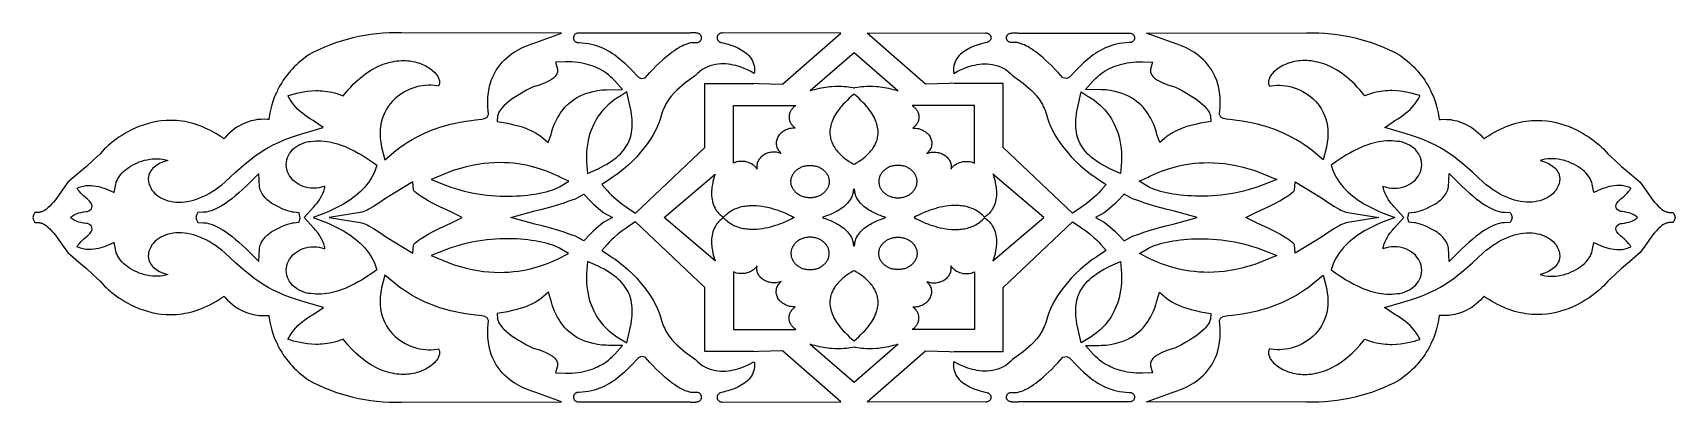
# Model space of a CAD drawing. Extents: x -200 to 200, y -45 to 45.
import ezdxf

# ---------------------------------------------------------------- set-up
doc = ezdxf.new("R2010")
doc.units = 0
doc.layers.add('COUCHE_1', color=18, linetype='CONTINUOUS')

msp = doc.modelspace()

# ---------------------------------------------------------------- linework, layer by layer
at = {"layer": 'COUCHE_1'}
for points in [[(-140.49, -30.72), (-140.38, -31.06), (-140.07, -31.66), (-139.74, -32.26), (-139.38, -32.85), (-139, -33.43), (-138.61, -34), (-138.19, -34.56), (-137.75, -35.11), (-137.3, -35.65), (-136.82, -36.18), (-136.33, -36.69), (-135.82, -37.19), (-135.3, -37.68), (-134.75, -38.16), (-134.19, -38.62), (-133.61, -39.07), (-132.96, -39.54), (-131.62, -40.26), (-130.32, -40.89), (-128.99, -41.48), (-127.64, -42.03), (-126.27, -42.53), (-124.88, -42.99), (-123.47, -43.4), (-122.04, -43.76), (-120.6, -44.08), (-119.14, -44.35), (-117.67, -44.57), (-116.19, -44.75), (-114.71, -44.88), (-113.21, -44.96), (-111.71, -44.99), (-110.24, -44.97), (-71.21, -44.94), (-77.53, -42.61), (-78.02, -42.46), (-78.7, -42.24), (-79.55, -41.93), (-80.56, -41.5), (-81.09, -41.24), (-81.65, -40.95), (-82.22, -40.62), (-82.81, -40.26), (-83.39, -39.86), (-83.98, -39.42), (-84.55, -38.94), (-85.12, -38.42), (-85.67, -37.85), (-86.19, -37.24), (-86.7, -36.58), (-87.17, -35.87), (-87.6, -35.11), (-88, -34.29), (-88.34, -33.42), (-88.64, -32.48), (-88.89, -31.47), (-88.98, -30.95), (-89.06, -30.41), (-89.13, -29.85), (-89.17, -29.28), (-89.2, -28.68), (-89.21, -28.07), (-89.2, -27.44), (-89.17, -26.79), (-89.12, -26.12), (-89.01, -25.12), (-89.34, -24.43), (-89.94, -24.12), (-90.31, -24.02), (-90.64, -23.96), (-91.33, -23.87), (-92.21, -23.77), (-94.52, -23.47), (-95.91, -23.24), (-97.45, -22.92), (-98.26, -22.73), (-99.1, -22.51), (-99.97, -22.26), (-100.87, -21.98), (-101.78, -21.67), (-102.71, -21.32), (-103.66, -20.94), (-104.63, -20.52), (-105.61, -20.05), (-106.59, -19.55), (-107.59, -18.99), (-108.59, -18.39), (-109.59, -17.74), (-110.59, -17.04), (-111.59, -16.28), (-114.28, -14.09), (-115.05, -17.16), (-115.25, -18.26), (-115.38, -19.31), (-115.42, -20.33), (-115.4, -21.31), (-115.3, -22.25), (-115.14, -23.16), (-114.92, -24.02), (-114.63, -24.84), (-114.29, -25.62), (-113.89, -26.36), (-113.45, -27.06), (-112.96, -27.71), (-112.43, -28.32), (-111.87, -28.88), (-111.27, -29.4), (-110.64, -29.87), (-109.99, -30.31), (-109.32, -30.69), (-108.64, -31.04), (-107.94, -31.34), (-107.23, -31.59), (-106.51, -31.81), (-105.79, -31.98), (-105.08, -32.11), (-104.36, -32.2), (-103.65, -32.24), (-102.95, -32.24), (-102.26, -32.2), (-101.59, -32.11), (-101.2, -32.03), (-101.13, -32.14), (-101.06, -32.29), (-101.01, -32.44), (-100.96, -32.6), (-100.94, -32.76), (-100.93, -32.94), (-100.94, -33.12), (-100.97, -33.32), (-101.01, -33.52), (-101.08, -33.73), (-101.17, -33.95), (-101.27, -34.17), (-101.4, -34.4), (-101.55, -34.63), (-101.72, -34.86), (-101.91, -35.09), (-102.11, -35.31), (-102.6, -35.78), (-103.15, -36.22), (-103.78, -36.63), (-104.48, -37.02), (-104.84, -37.19), (-105.22, -37.36), (-105.62, -37.51), (-106.03, -37.65), (-106.46, -37.78), (-106.89, -37.9), (-107.34, -37.99), (-107.8, -38.08), (-108.28, -38.14), (-108.76, -38.19), (-109.25, -38.22), (-109.76, -38.23), (-110.27, -38.22), (-110.79, -38.19), (-111.32, -38.14), (-111.86, -38.07), (-112.41, -37.97), (-112.96, -37.85), (-113.53, -37.7), (-114.09, -37.53), (-114.67, -37.33), (-115.25, -37.1), (-115.84, -36.84), (-116.44, -36.56), (-117.04, -36.24), (-117.64, -35.89), (-118.25, -35.5), (-118.86, -35.08), (-119.48, -34.63), (-120.09, -34.14), (-120.71, -33.61), (-121.34, -33.05), (-121.96, -32.44), (-122.58, -31.8), (-123.2, -31.11), (-124.43, -29.68), (-125.96, -30.2), (-126.55, -30.37), (-127.14, -30.52), (-127.72, -30.64), (-128.29, -30.74), (-128.86, -30.81), (-129.42, -30.86), (-129.98, -30.9), (-130.53, -30.92), (-131.05, -30.92), (-132.11, -30.87), (-133.1, -30.77), (-134.05, -30.64), (-134.93, -30.47), (-135.74, -30.29), (-136.48, -30.1), (-137.13, -29.91), (-137.85, -29.7), (-137.8, -29.59), (-137.6, -29.19), (-137.39, -28.82), (-136.93, -28.1), (-136.45, -27.45), (-135.94, -26.86), (-135.42, -26.31), (-134.89, -25.82), (-134.36, -25.38), (-133.85, -24.99), (-133.36, -24.65), (-132.45, -24.06), (-131.7, -23.61), (-129.19, -21.95), (-133.67, -20.66), (-135.53, -20.08), (-137.22, -19.5), (-138.76, -18.91), (-140.18, -18.3), (-141.49, -17.68), (-142.72, -17.03), (-143.88, -16.34), (-144.99, -15.61), (-146.09, -14.83), (-147.18, -13.99), (-148.29, -13.09), (-149.43, -12.11), (-150.63, -11.04), (-153.27, -8.64), (-154.01, -8), (-154.76, -7.39), (-155.52, -6.83), (-156.29, -6.33), (-157.06, -5.87), (-157.82, -5.45), (-158.59, -5.08), (-159.35, -4.76), (-160.11, -4.49), (-160.87, -4.25), (-161.61, -4.07), (-162.35, -3.92), (-163.08, -3.82), (-163.79, -3.76), (-164.49, -3.74), (-165.17, -3.77), (-165.84, -3.83), (-166.49, -3.94), (-167.11, -4.09), (-167.71, -4.28), (-168.29, -4.51), (-168.83, -4.78), (-169.34, -5.09), (-169.81, -5.43), (-170.25, -5.82), (-170.64, -6.24), (-170.98, -6.7), (-171.28, -7.19), (-171.52, -7.7), (-171.71, -8.24), (-171.84, -8.81), (-171.92, -9.47), (-171.86, -9.94), (-171.76, -10.33), (-171.63, -10.71), (-171.45, -11.07), (-171.24, -11.4), (-171, -11.71), (-170.74, -12), (-170.45, -12.27), (-170.15, -12.52), (-169.81, -12.76), (-169.15, -13.15), (-168.43, -13.49), (-167.69, -13.76), (-167.14, -13.92), (-167.71, -14.08), (-168.32, -14.21), (-168.95, -14.29), (-169.59, -14.33), (-170.23, -14.33), (-170.88, -14.29), (-171.54, -14.21), (-172.19, -14.09), (-172.84, -13.94), (-173.47, -13.75), (-174.1, -13.53), (-174.71, -13.27), (-175.31, -12.99), (-175.88, -12.68), (-176.43, -12.34), (-176.94, -11.98), (-177.43, -11.6), (-177.88, -11.2), (-178.29, -10.79), (-178.66, -10.36), (-178.99, -9.93), (-179.27, -9.49), (-179.5, -9.04), (-179.69, -8.59), (-179.82, -8.14), (-180.2, -6.09), (-182.02, -6.87), (-182.6, -7.11), (-183.48, -7.4), (-183.98, -7.53), (-184.54, -7.65), (-185.14, -7.75), (-185.77, -7.8), (-186.42, -7.81), (-187.09, -7.76), (-187.4, -7.72), (-187.74, -7.65), (-188.07, -7.57), (-188.4, -7.47), (-188.73, -7.35), (-189.06, -7.21), (-189.19, -7.15), (-189.17, -7.09), (-189.12, -6.98), (-188.93, -6.65), (-188.67, -6.31), (-188.35, -5.94), (-187.98, -5.58), (-187.59, -5.21), (-186.79, -4.51), (-186.13, -3.88), (-185.83, -3.51), (-185.66, -3.19), (-185.57, -2.74), (-185.72, -2.14), (-186.19, -1.68), (-186.68, -1.48), (-186.99, -1.43), (-187.7, -1.35), (-188.26, -1.25), (-188.76, -1.12), (-189.2, -0.98), (-189.59, -0.82), (-189.92, -0.65), (-190.21, -0.48), (-190.46, -0.31), (-190.66, -0.15), (-190.82, -0.01), (-190.83, 0), (-190.82, 0.01), (-190.66, 0.15), (-190.46, 0.32), (-190.21, 0.49), (-189.92, 0.66), (-189.59, 0.82), (-189.2, 0.98), (-188.76, 1.13), (-188.26, 1.25), (-187.7, 1.35), (-186.99, 1.43), (-186.68, 1.48), (-186.19, 1.68), (-185.72, 2.14), (-185.57, 2.74), (-185.66, 3.19), (-185.83, 3.51), (-186.12, 3.87), (-186.45, 4.2), (-186.8, 4.52), (-187.58, 5.21), (-188.35, 5.95), (-188.67, 6.31), (-188.93, 6.65), (-189.12, 6.98), (-189.17, 7.09), (-189.19, 7.15), (-189.06, 7.21), (-188.73, 7.36), (-188.4, 7.48), (-188.07, 7.57), (-187.74, 7.66), (-187.4, 7.72), (-187.07, 7.76), (-186.74, 7.8), (-186.43, 7.81), (-185.77, 7.8), (-185.14, 7.75), (-184.54, 7.66), (-183.98, 7.54), (-183.47, 7.4), (-183, 7.25), (-182.61, 7.11), (-182.02, 6.87), (-180.2, 6.09), (-179.82, 8.14), (-179.69, 8.59), (-179.5, 9.04), (-179.27, 9.49), (-178.99, 9.93), (-178.66, 10.37), (-178.29, 10.79), (-177.88, 11.21), (-177.43, 11.6), (-176.94, 11.98), (-176.43, 12.34), (-175.88, 12.68), (-175.31, 12.99), (-174.71, 13.27), (-174.1, 13.53), (-173.47, 13.75), (-172.84, 13.94), (-172.19, 14.09), (-171.54, 14.21), (-170.88, 14.29), (-170.23, 14.33), (-169.59, 14.33), (-168.95, 14.29), (-168.32, 14.21), (-167.71, 14.08), (-167.14, 13.92), (-167.69, 13.76), (-168.43, 13.49), (-169.15, 13.16), (-169.81, 12.76), (-170.15, 12.52), (-170.45, 12.27), (-170.74, 12), (-171, 11.71), (-171.24, 11.4), (-171.45, 11.07), (-171.63, 10.71), (-171.76, 10.34), (-171.86, 9.94), (-171.92, 9.47), (-171.84, 8.81), (-171.71, 8.25), (-171.52, 7.7), (-171.28, 7.19), (-170.98, 6.7), (-170.64, 6.24), (-170.25, 5.82), (-169.81, 5.44), (-169.34, 5.09), (-168.83, 4.78), (-168.29, 4.51), (-167.71, 4.28), (-167.11, 4.09), (-166.49, 3.94), (-165.84, 3.83), (-165.17, 3.77), (-164.49, 3.74), (-163.79, 3.76), (-163.08, 3.82), (-162.35, 3.92), (-161.61, 4.07), (-160.87, 4.26), (-160.11, 4.49), (-159.35, 4.76), (-158.59, 5.09), (-157.82, 5.45), (-157.06, 5.87), (-156.29, 6.33), (-155.52, 6.84), (-154.76, 7.39), (-154.01, 8), (-153.27, 8.64), (-150.63, 11.05), (-149.43, 12.11), (-148.29, 13.09), (-147.18, 14), (-146.09, 14.84), (-144.99, 15.62), (-143.88, 16.34), (-142.72, 17.03), (-141.49, 17.68), (-140.18, 18.31), (-138.76, 18.91), (-137.22, 19.5), (-135.53, 20.08), (-133.67, 20.66), (-129.31, 21.91), (-131.4, 23.43), (-131.71, 23.62), (-132.45, 24.06), (-133.36, 24.65), (-133.85, 24.99), (-134.36, 25.39), (-134.89, 25.83), (-135.42, 26.32), (-135.94, 26.86), (-136.45, 27.45), (-136.93, 28.1), (-137.39, 28.81), (-137.8, 29.6), (-137.85, 29.7), (-137.14, 29.91), (-135.73, 30.29), (-134.93, 30.47), (-134.05, 30.64), (-133.1, 30.77), (-132.11, 30.87), (-131.05, 30.92), (-130.53, 30.92), (-129.98, 30.9), (-129.42, 30.87), (-128.86, 30.81), (-128.29, 30.74), (-127.72, 30.64), (-127.14, 30.52), (-126.55, 30.37), (-125.96, 30.2), (-124.43, 29.68), (-123.2, 31.12), (-122.58, 31.8), (-121.96, 32.45), (-121.34, 33.05), (-120.71, 33.62), (-120.09, 34.14), (-119.48, 34.63), (-118.86, 35.09), (-118.25, 35.5), (-117.64, 35.89), (-117.04, 36.24), (-116.44, 36.56), (-115.84, 36.84), (-115.25, 37.1), (-114.67, 37.33), (-114.09, 37.53), (-113.53, 37.7), (-112.96, 37.85), (-112.41, 37.97), (-111.86, 38.07), (-111.32, 38.14), (-110.79, 38.19), (-110.27, 38.22), (-109.76, 38.23), (-109.25, 38.22), (-108.76, 38.19), (-108.28, 38.14), (-107.8, 38.08), (-107.34, 38), (-106.89, 37.9), (-106.46, 37.78), (-106.03, 37.66), (-105.62, 37.52), (-105.22, 37.36), (-104.84, 37.2), (-104.48, 37.03), (-103.78, 36.64), (-103.15, 36.22), (-102.6, 35.78), (-102.11, 35.31), (-101.91, 35.09), (-101.72, 34.86), (-101.55, 34.63), (-101.4, 34.4), (-101.27, 34.17), (-101.17, 33.95), (-101.08, 33.73), (-101.01, 33.52), (-100.97, 33.32), (-100.94, 33.13), (-100.93, 32.94), (-100.94, 32.77), (-100.96, 32.6), (-101.01, 32.44), (-101.06, 32.29), (-101.13, 32.14), (-101.2, 32.03), (-101.59, 32.11), (-102.26, 32.2), (-102.95, 32.25), (-103.65, 32.24), (-104.36, 32.2), (-105.08, 32.11), (-105.79, 31.98), (-106.51, 31.81), (-107.23, 31.6), (-107.94, 31.34), (-108.64, 31.04), (-109.32, 30.69), (-109.99, 30.31), (-110.64, 29.88), (-111.27, 29.4), (-111.87, 28.88), (-112.43, 28.32), (-112.96, 27.71), (-113.45, 27.06), (-113.89, 26.36), (-114.29, 25.62), (-114.63, 24.84), (-114.92, 24.02), (-115.14, 23.16), (-115.3, 22.25), (-115.4, 21.31), (-115.42, 20.33), (-115.38, 19.31), (-115.25, 18.26), (-115.05, 17.16), (-114.28, 14.09), (-111.59, 16.29), (-110.59, 17.04), (-109.59, 17.75), (-108.59, 18.4), (-107.59, 19), (-106.59, 19.55), (-105.61, 20.06), (-104.63, 20.52), (-103.66, 20.94), (-102.71, 21.33), (-101.78, 21.67), (-100.87, 21.98), (-99.97, 22.26), (-99.1, 22.51), (-98.26, 22.73), (-97.45, 22.92), (-95.91, 23.24), (-94.51, 23.47), (-93.28, 23.65), (-92.21, 23.77), (-90.62, 23.96), (-89.97, 24.11), (-89.34, 24.44), (-89.01, 25.13), (-89.12, 26.13), (-89.17, 26.79), (-89.2, 27.44), (-89.21, 28.07), (-89.2, 28.69), (-89.17, 29.28), (-89.13, 29.86), (-89.06, 30.42), (-88.98, 30.96), (-88.88, 31.48), (-88.77, 31.99), (-88.64, 32.47), (-88.34, 33.42), (-88, 34.29), (-87.6, 35.11), (-87.17, 35.87), (-86.7, 36.58), (-86.19, 37.24), (-85.67, 37.85), (-85.12, 38.42), (-84.55, 38.94), (-83.98, 39.42), (-83.39, 39.86), (-82.81, 40.26), (-82.22, 40.62), (-81.65, 40.95), (-81.09, 41.24), (-80.56, 41.5), (-79.55, 41.93), (-78.7, 42.25), (-78.02, 42.47), (-77.53, 42.62), (-71.21, 44.94), (-110.24, 44.97), (-111.71, 44.99), (-113.21, 44.96), (-114.71, 44.88), (-116.19, 44.75), (-117.67, 44.57), (-119.14, 44.35), (-120.6, 44.08), (-122.04, 43.76), (-123.47, 43.4), (-124.88, 42.99), (-126.27, 42.53), (-127.64, 42.03), (-128.99, 41.48), (-130.32, 40.89), (-131.62, 40.26), (-132.96, 39.55), (-133.61, 39.07), (-134.19, 38.62), (-134.75, 38.16), (-135.3, 37.68), (-135.82, 37.19), (-136.33, 36.69), (-136.82, 36.18), (-137.3, 35.65), (-137.75, 35.11), (-138.19, 34.56), (-138.61, 34), (-139, 33.43), (-139.38, 32.85), (-139.74, 32.26), (-140.07, 31.66), (-140.38, 31.06), (-140.49, 30.72), (-140.52, 30.68), (-140.6, 30.57), (-140.68, 30.4), (-141.11, 29.46), (-141.48, 28.48), (-141.8, 27.49), (-142.07, 26.49), (-142.28, 25.48), (-142.44, 24.47), (-142.5, 23.84), (-142.81, 23.88), (-143.57, 23.93), (-144.42, 23.92), (-145.35, 23.84), (-145.86, 23.75), (-146.37, 23.65), (-146.9, 23.52), (-147.44, 23.35), (-147.99, 23.15), (-148.55, 22.92), (-149.12, 22.64), (-149.7, 22.33), (-150.28, 21.98), (-150.86, 21.58), (-151.44, 21.14), (-152.02, 20.65), (-152.6, 20.11), (-153.17, 19.52), (-153.46, 19.19), (-153.84, 19.46), (-154.57, 19.94), (-155.29, 20.39), (-156.01, 20.81), (-156.73, 21.2), (-157.45, 21.55), (-158.16, 21.88), (-158.86, 22.17), (-159.57, 22.44), (-160.26, 22.67), (-160.96, 22.88), (-161.64, 23.07), (-162.33, 23.22), (-163, 23.36), (-163.67, 23.46), (-164.33, 23.55), (-164.98, 23.61), (-165.63, 23.65), (-166.27, 23.66), (-166.9, 23.66), (-167.53, 23.64), (-168.73, 23.54), (-169.9, 23.37), (-171.03, 23.14), (-172.11, 22.86), (-173.15, 22.53), (-174.15, 22.17), (-175.09, 21.77), (-175.98, 21.35), (-176.83, 20.91), (-177.62, 20.47), (-178.35, 20.02), (-179.04, 19.57), (-179.67, 19.12), (-180.74, 18.31), (-181.59, 17.6), (-182.17, 17.07), (-182.51, 16.74), (-183.13, 16.06), (-183.64, 15.53), (-184.38, 14.78), (-185.44, 13.77), (-186.91, 12.45), (-188.86, 10.77), (-191.49, 8.57), (-192.58, 6.99), (-193.56, 5.61), (-194.51, 4.33), (-194.98, 3.76), (-195.44, 3.23), (-195.9, 2.75), (-196.34, 2.34), (-196.78, 1.99), (-197.2, 1.71), (-197.62, 1.48), (-197.79, 1.41), (-197.97, 1.35), (-198.15, 1.3), (-198.32, 1.26), (-198.5, 1.24), (-199.48, 1.21), (-199.85, 0.58), (-200, 0), (-199.85, -0.57), (-199.48, -1.2), (-198.5, -1.24), (-198.32, -1.26), (-198.15, -1.3), (-197.97, -1.35), (-197.79, -1.41), (-197.62, -1.48), (-197.2, -1.7), (-196.78, -1.98), (-196.34, -2.34), (-195.9, -2.75), (-195.44, -3.23), (-194.98, -3.76), (-194.51, -4.33), (-193.56, -5.61), (-192.58, -6.99), (-191.49, -8.56), (-188.86, -10.77), (-186.91, -12.45), (-185.44, -13.77), (-184.38, -14.78), (-183.64, -15.52), (-183.13, -16.06), (-182.51, -16.74), (-182.17, -17.07), (-181.59, -17.6), (-180.74, -18.31), (-179.67, -19.12), (-179.04, -19.57), (-178.35, -20.01), (-177.62, -20.47), (-176.83, -20.91), (-175.98, -21.35), (-175.09, -21.77), (-174.15, -22.17), (-173.15, -22.53), (-172.11, -22.86), (-171.03, -23.14), (-169.9, -23.37), (-168.73, -23.53), (-167.53, -23.63), (-166.9, -23.66), (-166.27, -23.66), (-165.63, -23.64), (-164.98, -23.61), (-164.33, -23.55), (-163.67, -23.46), (-163, -23.35), (-162.33, -23.22), (-161.64, -23.07), (-160.96, -22.88), (-160.26, -22.67), (-159.57, -22.44), (-158.86, -22.17), (-158.16, -21.87), (-157.45, -21.55), (-156.73, -21.2), (-156.01, -20.81), (-155.29, -20.39), (-154.57, -19.94), (-153.84, -19.46), (-153.46, -19.19), (-153.17, -19.52), (-152.6, -20.11), (-152.02, -20.64), (-151.44, -21.13), (-150.86, -21.58), (-150.28, -21.98), (-149.7, -22.33), (-149.12, -22.64), (-148.55, -22.92), (-147.99, -23.15), (-147.44, -23.35), (-146.9, -23.51), (-146.37, -23.65), (-145.86, -23.75), (-145.36, -23.83), (-144.88, -23.88), (-144.41, -23.92), (-143.57, -23.92), (-142.81, -23.88), (-142.5, -23.84), (-142.44, -24.46), (-142.28, -25.48), (-142.07, -26.49), (-141.8, -27.49), (-141.48, -28.48), (-141.11, -29.45), (-140.68, -30.4), (-140.6, -30.57), (-140.52, -30.68)], [(-38.45, 42.61), (-38.3, 42.62), (-38.16, 42.63), (-38.03, 42.66), (-37.9, 42.7), (-37.79, 42.75), (-37.68, 42.81), (-37.59, 42.88), (-37.5, 42.95), (-37.42, 43.03), (-37.36, 43.12), (-37.3, 43.21), (-37.25, 43.3), (-37.21, 43.4), (-37.18, 43.5), (-37.15, 43.61), (-37.14, 43.71), (-37.14, 43.82), (-37.15, 43.92), (-37.17, 44.03), (-37.19, 44.13), (-37.23, 44.23), (-37.28, 44.32), (-37.33, 44.42), (-37.4, 44.5), (-37.48, 44.59), (-37.57, 44.66), (-37.66, 44.73), (-37.77, 44.79), (-37.89, 44.84), (-38.02, 44.88), (-38.15, 44.92), (-38.3, 44.94), (-38.54, 44.96), (-38.86, 44.99), (-39.33, 45), (-39.85, 44.96), (-39.97, 44.95), (-67, 44.95), (-67.16, 44.94), (-67.31, 44.92), (-67.44, 44.89), (-67.57, 44.85), (-67.69, 44.8), (-67.79, 44.74), (-67.89, 44.67), (-67.98, 44.59), (-68.06, 44.5), (-68.12, 44.41), (-68.18, 44.32), (-68.23, 44.22), (-68.26, 44.12), (-68.29, 44.01), (-68.31, 43.91), (-68.32, 43.8), (-68.31, 43.69), (-68.3, 43.58), (-68.28, 43.48), (-68.24, 43.37), (-68.2, 43.27), (-68.15, 43.17), (-68.08, 43.08), (-68.01, 43), (-67.92, 42.92), (-67.83, 42.84), (-67.72, 42.78), (-67.61, 42.72), (-67.48, 42.68), (-67.35, 42.64), (-67.2, 42.62), (-67.05, 42.61), (-66.22, 42.58), (-65.45, 42.52), (-64.7, 42.41), (-63.97, 42.26), (-63.26, 42.07), (-62.57, 41.85), (-61.9, 41.6), (-61.25, 41.33), (-60.61, 41.02), (-60, 40.7), (-59.41, 40.35), (-58.84, 39.99), (-58.29, 39.62), (-57.76, 39.23), (-57.25, 38.84), (-56.78, 38.45), (-55.88, 37.66), (-55.09, 36.9), (-54.4, 36.19), (-53.81, 35.56), (-52.92, 34.59), (-52.52, 34.22), (-51.84, 33.86), (-50.83, 34.07), (-49.72, 35.3), (-48.94, 36.15), (-48.18, 36.92), (-47.46, 37.64), (-46.76, 38.29), (-46.1, 38.88), (-45.47, 39.42), (-44.86, 39.91), (-44.29, 40.34), (-43.75, 40.73), (-43.24, 41.07), (-42.75, 41.37), (-42.3, 41.63), (-41.88, 41.85), (-41.49, 42.04), (-41.14, 42.19), (-40.49, 42.43), (-39.97, 42.57), (-39.72, 42.61)], [(-3.22, 44.94), (-32.03, 44.97), (-32.17, 44.96), (-32.31, 44.95), (-32.43, 44.92), (-32.55, 44.88), (-32.66, 44.84), (-32.76, 44.79), (-32.86, 44.73), (-32.94, 44.66), (-33.02, 44.59), (-33.09, 44.51), (-33.15, 44.42), (-33.21, 44.34), (-33.25, 44.24), (-33.29, 44.15), (-33.32, 44.05), (-33.34, 43.95), (-33.35, 43.86), (-33.35, 43.76), (-33.34, 43.66), (-33.32, 43.56), (-33.3, 43.46), (-33.26, 43.36), (-33.22, 43.27), (-33.17, 43.18), (-33.1, 43.1), (-33.03, 43.02), (-32.95, 42.94), (-32.85, 42.87), (-32.75, 42.81), (-32.64, 42.76), (-32.52, 42.71), (-32.38, 42.67), (-31.91, 42.56), (-30.72, 42.25), (-29.98, 42.01), (-29.17, 41.71), (-28.31, 41.33), (-27.89, 41.13), (-27.47, 40.89), (-27.07, 40.64), (-26.67, 40.37), (-26.3, 40.08), (-25.94, 39.77), (-25.61, 39.45), (-25.31, 39.1), (-25.04, 38.73), (-24.81, 38.34), (-24.61, 37.92), (-24.44, 37.48), (-24.32, 37.01), (-24.24, 36.51), (-24.22, 35.96), (-24.24, 35.38), (-24.28, 35.13), (-25.15, 35.6), (-25.91, 35.97), (-26.78, 36.34), (-27.76, 36.7), (-28.82, 37.01), (-29.39, 37.15), (-29.98, 37.26), (-30.58, 37.35), (-31.19, 37.42), (-31.82, 37.44), (-32.46, 37.44), (-33.11, 37.39), (-33.76, 37.3), (-34.42, 37.16), (-35.07, 36.96), (-35.72, 36.71), (-36.36, 36.4), (-36.98, 36.03), (-37.58, 35.6), (-38.15, 35.1), (-38.62, 34.62), (-38.82, 34.46), (-39.15, 34.22), (-40.07, 33.55), (-41.23, 32.7), (-41.86, 32.19), (-42.52, 31.62), (-43.18, 31.01), (-43.83, 30.34), (-44.46, 29.62), (-45.07, 28.83), (-45.61, 28), (-45.88, 27.54), (-46.11, 27.08), (-46.34, 26.61), (-46.54, 26.12), (-46.71, 25.61), (-46.86, 25.12), (-47.14, 24.18), (-47.48, 23.22), (-47.9, 22.23), (-48.38, 21.22), (-48.95, 20.18), (-49.58, 19.12), (-50.3, 18.05), (-51.09, 16.97), (-51.96, 15.89), (-52.91, 14.82), (-53.94, 13.76), (-55.05, 12.71), (-56.24, 11.68), (-56.86, 11.18), (-57.51, 10.68), (-58.18, 10.2), (-58.87, 9.72), (-59.58, 9.24), (-61.44, 8.07), (-60.13, 6.55), (-59.6, 5.99), (-59.07, 5.46), (-58.52, 4.94), (-57.45, 4.03), (-56.43, 3.23), (-55.53, 2.58), (-54.81, 2.08), (-53.2, 1.04), (-36.37, 17.05), (-36.37, 32.64), (-24.37, 32.64), (-23.79, 32.76), (-23.26, 32.64), (-17.45, 32.46)], [(3.22, 44.94), (32.03, 44.97), (32.17, 44.96), (32.31, 44.95), (32.43, 44.92), (32.55, 44.88), (32.66, 44.84), (32.76, 44.79), (32.86, 44.73), (32.94, 44.66), (33.02, 44.59), (33.09, 44.51), (33.15, 44.42), (33.21, 44.34), (33.25, 44.24), (33.29, 44.15), (33.32, 44.05), (33.34, 43.95), (33.35, 43.86), (33.35, 43.76), (33.34, 43.66), (33.32, 43.56), (33.3, 43.46), (33.26, 43.36), (33.22, 43.27), (33.17, 43.18), (33.1, 43.1), (33.03, 43.02), (32.95, 42.94), (32.85, 42.87), (32.75, 42.81), (32.64, 42.76), (32.52, 42.71), (32.38, 42.67), (31.91, 42.56), (30.72, 42.25), (29.98, 42.01), (29.17, 41.71), (28.31, 41.33), (27.89, 41.13), (27.47, 40.89), (27.07, 40.64), (26.67, 40.37), (26.3, 40.08), (25.94, 39.77), (25.61, 39.45), (25.31, 39.1), (25.04, 38.73), (24.81, 38.34), (24.61, 37.92), (24.44, 37.48), (24.32, 37.01), (24.24, 36.51), (24.22, 35.96), (24.24, 35.38), (24.28, 35.13), (25.15, 35.6), (25.91, 35.97), (26.78, 36.34), (27.76, 36.7), (28.82, 37.01), (29.39, 37.15), (29.98, 37.26), (30.58, 37.35), (31.19, 37.42), (31.82, 37.44), (32.46, 37.44), (33.11, 37.39), (33.76, 37.3), (34.42, 37.16), (35.07, 36.96), (35.72, 36.71), (36.36, 36.4), (36.98, 36.03), (37.58, 35.6), (38.15, 35.1), (38.62, 34.62), (38.82, 34.46), (39.15, 34.22), (40.07, 33.55), (41.23, 32.7), (41.86, 32.19), (42.52, 31.62), (43.18, 31.01), (43.83, 30.34), (44.46, 29.62), (45.07, 28.83), (45.61, 28), (45.88, 27.54), (46.11, 27.08), (46.34, 26.61), (46.54, 26.12), (46.71, 25.61), (46.86, 25.12), (47.14, 24.18), (47.48, 23.22), (47.9, 22.23), (48.38, 21.22), (48.95, 20.18), (49.58, 19.12), (50.3, 18.05), (51.09, 16.97), (51.96, 15.89), (52.91, 14.82), (53.94, 13.76), (55.05, 12.71), (56.24, 11.68), (56.86, 11.18), (57.51, 10.68), (58.18, 10.2), (58.87, 9.72), (59.58, 9.24), (61.44, 8.07), (60.13, 6.55), (59.6, 5.99), (59.07, 5.46), (58.52, 4.94), (57.45, 4.03), (56.43, 3.23), (55.53, 2.58), (54.81, 2.08), (53.2, 1.04), (36.37, 17.05), (36.37, 32.64), (24.37, 32.64), (23.79, 32.76), (23.26, 32.64), (17.45, 32.46)], [(38.45, 42.61), (38.3, 42.62), (38.16, 42.63), (38.03, 42.66), (37.9, 42.7), (37.79, 42.75), (37.68, 42.81), (37.59, 42.88), (37.5, 42.95), (37.42, 43.03), (37.36, 43.12), (37.3, 43.21), (37.25, 43.3), (37.21, 43.4), (37.18, 43.5), (37.15, 43.61), (37.14, 43.71), (37.14, 43.82), (37.15, 43.92), (37.17, 44.03), (37.19, 44.13), (37.23, 44.23), (37.28, 44.32), (37.33, 44.42), (37.4, 44.5), (37.48, 44.59), (37.57, 44.66), (37.66, 44.73), (37.77, 44.79), (37.89, 44.84), (38.02, 44.88), (38.15, 44.92), (38.3, 44.94), (38.54, 44.96), (38.86, 44.99), (39.33, 45), (39.85, 44.96), (39.97, 44.95), (67, 44.95), (67.16, 44.94), (67.31, 44.92), (67.44, 44.89), (67.57, 44.85), (67.69, 44.8), (67.79, 44.74), (67.89, 44.67), (67.98, 44.59), (68.06, 44.5), (68.12, 44.41), (68.18, 44.32), (68.23, 44.22), (68.26, 44.12), (68.29, 44.01), (68.31, 43.91), (68.32, 43.8), (68.31, 43.69), (68.3, 43.58), (68.28, 43.48), (68.24, 43.37), (68.2, 43.27), (68.15, 43.17), (68.08, 43.08), (68.01, 43), (67.92, 42.92), (67.83, 42.84), (67.72, 42.78), (67.61, 42.72), (67.48, 42.68), (67.35, 42.64), (67.2, 42.62), (67.05, 42.61), (66.22, 42.58), (65.45, 42.52), (64.7, 42.41), (63.97, 42.26), (63.26, 42.07), (62.57, 41.85), (61.9, 41.6), (61.25, 41.33), (60.61, 41.02), (60, 40.7), (59.41, 40.35), (58.84, 39.99), (58.29, 39.62), (57.76, 39.23), (57.25, 38.84), (56.78, 38.45), (55.88, 37.66), (55.09, 36.9), (54.4, 36.19), (53.81, 35.56), (52.92, 34.59), (52.52, 34.22), (51.84, 33.86), (50.83, 34.07), (49.72, 35.3), (48.94, 36.15), (48.18, 36.92), (47.46, 37.64), (46.76, 38.29), (46.1, 38.88), (45.47, 39.42), (44.86, 39.91), (44.29, 40.34), (43.75, 40.73), (43.24, 41.07), (42.75, 41.37), (42.3, 41.63), (41.88, 41.85), (41.49, 42.04), (41.14, 42.19), (40.49, 42.43), (39.97, 42.57), (39.72, 42.61)], [(140.49, -30.72), (140.38, -31.06), (140.07, -31.66), (139.74, -32.26), (139.38, -32.85), (139, -33.43), (138.61, -34), (138.19, -34.56), (137.75, -35.11), (137.3, -35.65), (136.82, -36.18), (136.33, -36.69), (135.82, -37.19), (135.3, -37.68), (134.75, -38.16), (134.19, -38.62), (133.61, -39.07), (132.96, -39.54), (131.62, -40.26), (130.32, -40.89), (128.99, -41.48), (127.64, -42.03), (126.27, -42.53), (124.88, -42.99), (123.47, -43.4), (122.04, -43.76), (120.6, -44.08), (119.14, -44.35), (117.67, -44.57), (116.19, -44.75), (114.71, -44.88), (113.21, -44.96), (111.71, -44.99), (110.24, -44.97), (71.21, -44.94), (77.53, -42.61), (78.02, -42.46), (78.7, -42.24), (79.55, -41.93), (80.56, -41.5), (81.09, -41.24), (81.65, -40.95), (82.22, -40.62), (82.81, -40.26), (83.39, -39.86), (83.98, -39.42), (84.55, -38.94), (85.12, -38.42), (85.67, -37.85), (86.19, -37.24), (86.7, -36.58), (87.17, -35.87), (87.6, -35.11), (88, -34.29), (88.34, -33.42), (88.64, -32.48), (88.89, -31.47), (88.98, -30.95), (89.06, -30.41), (89.13, -29.85), (89.17, -29.28), (89.2, -28.68), (89.21, -28.07), (89.2, -27.44), (89.17, -26.79), (89.12, -26.12), (89.01, -25.12), (89.34, -24.43), (89.94, -24.12), (90.31, -24.02), (90.64, -23.96), (91.33, -23.87), (92.21, -23.77), (94.52, -23.47), (95.91, -23.24), (97.45, -22.92), (98.26, -22.73), (99.1, -22.51), (99.97, -22.26), (100.87, -21.98), (101.78, -21.67), (102.71, -21.32), (103.66, -20.94), (104.63, -20.52), (105.61, -20.05), (106.59, -19.55), (107.59, -18.99), (108.59, -18.39), (109.59, -17.74), (110.59, -17.04), (111.59, -16.28), (114.28, -14.09), (115.05, -17.16), (115.25, -18.26), (115.38, -19.31), (115.42, -20.33), (115.4, -21.31), (115.3, -22.25), (115.14, -23.16), (114.92, -24.02), (114.63, -24.84), (114.29, -25.62), (113.89, -26.36), (113.45, -27.06), (112.96, -27.71), (112.43, -28.32), (111.87, -28.88), (111.27, -29.4), (110.64, -29.87), (109.99, -30.31), (109.32, -30.69), (108.64, -31.04), (107.94, -31.34), (107.23, -31.59), (106.51, -31.81), (105.79, -31.98), (105.08, -32.11), (104.36, -32.2), (103.65, -32.24), (102.95, -32.24), (102.26, -32.2), (101.59, -32.11), (101.2, -32.03), (101.13, -32.14), (101.06, -32.29), (101.01, -32.44), (100.96, -32.6), (100.94, -32.76), (100.93, -32.94), (100.94, -33.12), (100.97, -33.32), (101.01, -33.52), (101.08, -33.73), (101.17, -33.95), (101.27, -34.17), (101.4, -34.4), (101.55, -34.63), (101.72, -34.86), (101.91, -35.09), (102.11, -35.31), (102.6, -35.78), (103.15, -36.22), (103.78, -36.63), (104.48, -37.02), (104.84, -37.19), (105.22, -37.36), (105.62, -37.51), (106.03, -37.65), (106.46, -37.78), (106.89, -37.9), (107.34, -37.99), (107.8, -38.08), (108.28, -38.14), (108.76, -38.19), (109.25, -38.22), (109.76, -38.23), (110.27, -38.22), (110.79, -38.19), (111.32, -38.14), (111.86, -38.07), (112.41, -37.97), (112.96, -37.85), (113.53, -37.7), (114.09, -37.53), (114.67, -37.33), (115.25, -37.1), (115.84, -36.84), (116.44, -36.56), (117.04, -36.24), (117.64, -35.89), (118.25, -35.5), (118.86, -35.08), (119.48, -34.63), (120.09, -34.14), (120.71, -33.61), (121.34, -33.05), (121.96, -32.44), (122.58, -31.8), (123.2, -31.11), (124.43, -29.68), (125.96, -30.2), (126.55, -30.37), (127.14, -30.52), (127.72, -30.64), (128.29, -30.74), (128.86, -30.81), (129.42, -30.86), (129.98, -30.9), (130.53, -30.92), (131.05, -30.92), (132.11, -30.87), (133.1, -30.77), (134.05, -30.64), (134.93, -30.47), (135.74, -30.29), (136.48, -30.1), (137.13, -29.91), (137.85, -29.7), (137.8, -29.59), (137.6, -29.19), (137.39, -28.82), (136.93, -28.1), (136.45, -27.45), (135.94, -26.86), (135.42, -26.31), (134.89, -25.82), (134.36, -25.38), (133.85, -24.99), (133.36, -24.65), (132.45, -24.06), (131.7, -23.61), (129.19, -21.95), (133.67, -20.66), (135.53, -20.08), (137.22, -19.5), (138.76, -18.91), (140.18, -18.3), (141.49, -17.68), (142.72, -17.03), (143.88, -16.34), (144.99, -15.61), (146.09, -14.83), (147.18, -13.99), (148.29, -13.09), (149.43, -12.11), (150.63, -11.04), (153.27, -8.64), (154.01, -8), (154.76, -7.39), (155.52, -6.83), (156.29, -6.33), (157.06, -5.87), (157.82, -5.45), (158.59, -5.08), (159.35, -4.76), (160.11, -4.49), (160.87, -4.25), (161.61, -4.07), (162.35, -3.92), (163.08, -3.82), (163.79, -3.76), (164.49, -3.74), (165.17, -3.77), (165.84, -3.83), (166.49, -3.94), (167.11, -4.09), (167.71, -4.28), (168.29, -4.51), (168.83, -4.78), (169.34, -5.09), (169.81, -5.43), (170.25, -5.82), (170.64, -6.24), (170.98, -6.7), (171.28, -7.19), (171.52, -7.7), (171.71, -8.24), (171.84, -8.81), (171.92, -9.47), (171.86, -9.94), (171.76, -10.33), (171.63, -10.71), (171.45, -11.07), (171.24, -11.4), (171, -11.71), (170.74, -12), (170.45, -12.27), (170.15, -12.52), (169.81, -12.76), (169.15, -13.15), (168.43, -13.49), (167.69, -13.76), (167.14, -13.92), (167.71, -14.08), (168.32, -14.21), (168.95, -14.29), (169.59, -14.33), (170.23, -14.33), (170.88, -14.29), (171.54, -14.21), (172.19, -14.09), (172.84, -13.94), (173.47, -13.75), (174.1, -13.53), (174.71, -13.27), (175.31, -12.99), (175.88, -12.68), (176.43, -12.34), (176.94, -11.98), (177.43, -11.6), (177.88, -11.2), (178.29, -10.79), (178.66, -10.36), (178.99, -9.93), (179.27, -9.49), (179.5, -9.04), (179.69, -8.59), (179.82, -8.14), (180.2, -6.09), (182.02, -6.87), (182.6, -7.11), (183.48, -7.4), (183.98, -7.53), (184.54, -7.65), (185.14, -7.75), (185.77, -7.8), (186.42, -7.81), (187.09, -7.76), (187.4, -7.72), (187.74, -7.65), (188.07, -7.57), (188.4, -7.47), (188.73, -7.35), (189.06, -7.21), (189.19, -7.15), (189.17, -7.09), (189.12, -6.98), (188.93, -6.65), (188.67, -6.31), (188.35, -5.94), (187.98, -5.58), (187.59, -5.21), (186.79, -4.51), (186.13, -3.88), (185.83, -3.51), (185.66, -3.19), (185.57, -2.74), (185.72, -2.14), (186.19, -1.68), (186.68, -1.48), (186.99, -1.43), (187.7, -1.35), (188.26, -1.25), (188.76, -1.12), (189.2, -0.98), (189.59, -0.82), (189.92, -0.65), (190.21, -0.48), (190.46, -0.31), (190.66, -0.15), (190.82, -0.01), (190.83, 0), (190.82, 0.01), (190.66, 0.15), (190.46, 0.32), (190.21, 0.49), (189.92, 0.66), (189.59, 0.82), (189.2, 0.98), (188.76, 1.13), (188.26, 1.25), (187.7, 1.35), (186.99, 1.43), (186.68, 1.48), (186.19, 1.68), (185.72, 2.14), (185.57, 2.74), (185.66, 3.19), (185.83, 3.51), (186.12, 3.87), (186.45, 4.2), (186.8, 4.52), (187.58, 5.21), (188.35, 5.95), (188.67, 6.31), (188.93, 6.65), (189.12, 6.98), (189.17, 7.09), (189.19, 7.15), (189.06, 7.21), (188.73, 7.36), (188.4, 7.48), (188.07, 7.57), (187.74, 7.66), (187.4, 7.72), (187.07, 7.76), (186.74, 7.8), (186.43, 7.81), (185.77, 7.8), (185.14, 7.75), (184.54, 7.66), (183.98, 7.54), (183.47, 7.4), (183, 7.25), (182.61, 7.11), (182.02, 6.87), (180.2, 6.09), (179.82, 8.14), (179.69, 8.59), (179.5, 9.04), (179.27, 9.49), (178.99, 9.93), (178.66, 10.37), (178.29, 10.79), (177.88, 11.21), (177.43, 11.6), (176.94, 11.98), (176.43, 12.34), (175.88, 12.68), (175.31, 12.99), (174.71, 13.27), (174.1, 13.53), (173.47, 13.75), (172.84, 13.94), (172.19, 14.09), (171.54, 14.21), (170.88, 14.29), (170.23, 14.33), (169.59, 14.33), (168.95, 14.29), (168.32, 14.21), (167.71, 14.08), (167.14, 13.92), (167.69, 13.76), (168.43, 13.49), (169.15, 13.16), (169.81, 12.76), (170.15, 12.52), (170.45, 12.27), (170.74, 12), (171, 11.71), (171.24, 11.4), (171.45, 11.07), (171.63, 10.71), (171.76, 10.34), (171.86, 9.94), (171.92, 9.47), (171.84, 8.81), (171.71, 8.25), (171.52, 7.7), (171.28, 7.19), (170.98, 6.7), (170.64, 6.24), (170.25, 5.82), (169.81, 5.44), (169.34, 5.09), (168.83, 4.78), (168.29, 4.51), (167.71, 4.28), (167.11, 4.09), (166.49, 3.94), (165.84, 3.83), (165.17, 3.77), (164.49, 3.74), (163.79, 3.76), (163.08, 3.82), (162.35, 3.92), (161.61, 4.07), (160.87, 4.26), (160.11, 4.49), (159.35, 4.76), (158.59, 5.09), (157.82, 5.45), (157.06, 5.87), (156.29, 6.33), (155.52, 6.84), (154.76, 7.39), (154.01, 8), (153.27, 8.64), (150.63, 11.05), (149.43, 12.11), (148.29, 13.09), (147.18, 14), (146.09, 14.84), (144.99, 15.62), (143.88, 16.34), (142.72, 17.03), (141.49, 17.68), (140.18, 18.31), (138.76, 18.91), (137.22, 19.5), (135.53, 20.08), (133.67, 20.66), (129.31, 21.91), (131.4, 23.43), (131.71, 23.62), (132.45, 24.06), (133.36, 24.65), (133.85, 24.99), (134.36, 25.39), (134.89, 25.83), (135.42, 26.32), (135.94, 26.86), (136.45, 27.45), (136.93, 28.1), (137.39, 28.81), (137.8, 29.6), (137.85, 29.7), (137.14, 29.91), (135.73, 30.29), (134.93, 30.47), (134.05, 30.64), (133.1, 30.77), (132.11, 30.87), (131.05, 30.92), (130.53, 30.92), (129.98, 30.9), (129.42, 30.87), (128.86, 30.81), (128.29, 30.74), (127.72, 30.64), (127.14, 30.52), (126.55, 30.37), (125.96, 30.2), (124.43, 29.68), (123.2, 31.12), (122.58, 31.8), (121.96, 32.45), (121.34, 33.05), (120.71, 33.62), (120.09, 34.14), (119.48, 34.63), (118.86, 35.09), (118.25, 35.5), (117.64, 35.89), (117.04, 36.24), (116.44, 36.56), (115.84, 36.84), (115.25, 37.1), (114.67, 37.33), (114.09, 37.53), (113.53, 37.7), (112.96, 37.85), (112.41, 37.97), (111.86, 38.07), (111.32, 38.14), (110.79, 38.19), (110.27, 38.22), (109.76, 38.23), (109.25, 38.22), (108.76, 38.19), (108.28, 38.14), (107.8, 38.08), (107.34, 38), (106.89, 37.9), (106.46, 37.78), (106.03, 37.66), (105.62, 37.52), (105.22, 37.36), (104.84, 37.2), (104.48, 37.03), (103.78, 36.64), (103.15, 36.22), (102.6, 35.78), (102.11, 35.31), (101.91, 35.09), (101.72, 34.86), (101.55, 34.63), (101.4, 34.4), (101.27, 34.17), (101.17, 33.95), (101.08, 33.73), (101.01, 33.52), (100.97, 33.32), (100.94, 33.13), (100.93, 32.94), (100.94, 32.77), (100.96, 32.6), (101.01, 32.44), (101.06, 32.29), (101.13, 32.14), (101.2, 32.03), (101.59, 32.11), (102.26, 32.2), (102.95, 32.25), (103.65, 32.24), (104.36, 32.2), (105.08, 32.11), (105.79, 31.98), (106.51, 31.81), (107.23, 31.6), (107.94, 31.34), (108.64, 31.04), (109.32, 30.69), (109.99, 30.31), (110.64, 29.88), (111.27, 29.4), (111.87, 28.88), (112.43, 28.32), (112.96, 27.71), (113.45, 27.06), (113.89, 26.36), (114.29, 25.62), (114.63, 24.84), (114.92, 24.02), (115.14, 23.16), (115.3, 22.25), (115.4, 21.31), (115.42, 20.33), (115.38, 19.31), (115.25, 18.26), (115.05, 17.16), (114.28, 14.09), (111.59, 16.29), (110.59, 17.04), (109.59, 17.75), (108.59, 18.4), (107.59, 19), (106.59, 19.55), (105.61, 20.06), (104.63, 20.52), (103.66, 20.94), (102.71, 21.33), (101.78, 21.67), (100.87, 21.98), (99.97, 22.26), (99.1, 22.51), (98.26, 22.73), (97.45, 22.92), (95.91, 23.24), (94.51, 23.47), (93.28, 23.65), (92.21, 23.77), (90.62, 23.96), (89.97, 24.11), (89.34, 24.44), (89.01, 25.13), (89.12, 26.13), (89.17, 26.79), (89.2, 27.44), (89.21, 28.07), (89.2, 28.69), (89.17, 29.28), (89.13, 29.86), (89.06, 30.42), (88.98, 30.96), (88.88, 31.48), (88.77, 31.99), (88.64, 32.47), (88.34, 33.42), (88, 34.29), (87.6, 35.11), (87.17, 35.87), (86.7, 36.58), (86.19, 37.24), (85.67, 37.85), (85.12, 38.42), (84.55, 38.94), (83.98, 39.42), (83.39, 39.86), (82.81, 40.26), (82.22, 40.62), (81.65, 40.95), (81.09, 41.24), (80.56, 41.5), (79.55, 41.93), (78.7, 42.25), (78.02, 42.47), (77.53, 42.62), (71.21, 44.94), (110.24, 44.97), (111.71, 44.99), (113.21, 44.96), (114.71, 44.88), (116.19, 44.75), (117.67, 44.57), (119.14, 44.35), (120.6, 44.08), (122.04, 43.76), (123.47, 43.4), (124.88, 42.99), (126.27, 42.53), (127.64, 42.03), (128.99, 41.48), (130.32, 40.89), (131.62, 40.26), (132.96, 39.55), (133.61, 39.07), (134.19, 38.62), (134.75, 38.16), (135.3, 37.68), (135.82, 37.19), (136.33, 36.69), (136.82, 36.18), (137.3, 35.65), (137.75, 35.11), (138.19, 34.56), (138.61, 34), (139, 33.43), (139.38, 32.85), (139.74, 32.26), (140.07, 31.66), (140.38, 31.06), (140.49, 30.72), (140.52, 30.68), (140.6, 30.57), (140.68, 30.4), (141.11, 29.46), (141.48, 28.48), (141.8, 27.49), (142.07, 26.49), (142.28, 25.48), (142.44, 24.47), (142.5, 23.84), (142.81, 23.88), (143.57, 23.93), (144.42, 23.92), (145.35, 23.84), (145.86, 23.75), (146.37, 23.65), (146.9, 23.52), (147.44, 23.35), (147.99, 23.15), (148.55, 22.92), (149.12, 22.64), (149.7, 22.33), (150.28, 21.98), (150.86, 21.58), (151.44, 21.14), (152.02, 20.65), (152.6, 20.11), (153.17, 19.52), (153.46, 19.19), (153.84, 19.46), (154.57, 19.94), (155.29, 20.39), (156.01, 20.81), (156.73, 21.2), (157.45, 21.55), (158.16, 21.88), (158.86, 22.17), (159.57, 22.44), (160.26, 22.67), (160.96, 22.88), (161.64, 23.07), (162.33, 23.22), (163, 23.36), (163.67, 23.46), (164.33, 23.55), (164.98, 23.61), (165.63, 23.65), (166.27, 23.66), (166.9, 23.66), (167.53, 23.64), (168.73, 23.54), (169.9, 23.37), (171.03, 23.14), (172.11, 22.86), (173.15, 22.53), (174.15, 22.17), (175.09, 21.77), (175.98, 21.35), (176.83, 20.91), (177.62, 20.47), (178.35, 20.02), (179.04, 19.57), (179.67, 19.12), (180.74, 18.31), (181.59, 17.6), (182.17, 17.07), (182.51, 16.74), (183.13, 16.06), (183.64, 15.53), (184.38, 14.78), (185.44, 13.77), (186.91, 12.45), (188.86, 10.77), (191.49, 8.57), (192.58, 6.99), (193.56, 5.61), (194.51, 4.33), (194.98, 3.76), (195.44, 3.23), (195.9, 2.75), (196.34, 2.34), (196.78, 1.99), (197.2, 1.71), (197.62, 1.48), (197.79, 1.41), (197.97, 1.35), (198.15, 1.3), (198.32, 1.26), (198.5, 1.24), (199.48, 1.21), (199.85, 0.58), (200, 0), (199.85, -0.57), (199.48, -1.2), (198.5, -1.24), (198.32, -1.26), (198.15, -1.3), (197.97, -1.35), (197.79, -1.41), (197.62, -1.48), (197.2, -1.7), (196.78, -1.98), (196.34, -2.34), (195.9, -2.75), (195.44, -3.23), (194.98, -3.76), (194.51, -4.33), (193.56, -5.61), (192.58, -6.99), (191.49, -8.56), (188.86, -10.77), (186.91, -12.45), (185.44, -13.77), (184.38, -14.78), (183.64, -15.52), (183.13, -16.06), (182.51, -16.74), (182.17, -17.07), (181.59, -17.6), (180.74, -18.31), (179.67, -19.12), (179.04, -19.57), (178.35, -20.01), (177.62, -20.47), (176.83, -20.91), (175.98, -21.35), (175.09, -21.77), (174.15, -22.17), (173.15, -22.53), (172.11, -22.86), (171.03, -23.14), (169.9, -23.37), (168.73, -23.53), (167.53, -23.63), (166.9, -23.66), (166.27, -23.66), (165.63, -23.64), (164.98, -23.61), (164.33, -23.55), (163.67, -23.46), (163, -23.35), (162.33, -23.22), (161.64, -23.07), (160.96, -22.88), (160.26, -22.67), (159.57, -22.44), (158.86, -22.17), (158.16, -21.87), (157.45, -21.55), (156.73, -21.2), (156.01, -20.81), (155.29, -20.39), (154.57, -19.94), (153.84, -19.46), (153.46, -19.19), (153.17, -19.52), (152.6, -20.11), (152.02, -20.64), (151.44, -21.13), (150.86, -21.58), (150.28, -21.98), (149.7, -22.33), (149.12, -22.64), (148.55, -22.92), (147.99, -23.15), (147.44, -23.35), (146.9, -23.51), (146.37, -23.65), (145.86, -23.75), (145.36, -23.83), (144.88, -23.88), (144.41, -23.92), (143.57, -23.92), (142.81, -23.88), (142.5, -23.84), (142.44, -24.46), (142.28, -25.48), (142.07, -26.49), (141.8, -27.49), (141.48, -28.48), (141.11, -29.45), (140.68, -30.4), (140.6, -30.57), (140.52, -30.68)], [(0, 31.59), (0.28, 31.64), (0.89, 31.77), (1.33, 31.84), (1.84, 31.9), (2.42, 31.96), (3.08, 32), (3.81, 32.02), (4.61, 32.01), (5.47, 31.95), (5.93, 31.91), (6.4, 31.86), (6.88, 31.79), (7.39, 31.71), (7.9, 31.62), (8.43, 31.5), (8.98, 31.38), (9.53, 31.23), (10.11, 31.07), (10.69, 30.89), (0, 40.13), (-10.69, 30.89), (-10.11, 31.07), (-9.53, 31.23), (-8.98, 31.38), (-8.43, 31.5), (-7.9, 31.62), (-7.39, 31.71), (-6.88, 31.79), (-6.4, 31.86), (-5.93, 31.91), (-5.47, 31.95), (-4.61, 32.01), (-3.81, 32.02), (-3.08, 32), (-2.42, 31.96), (-1.84, 31.9), (-1.33, 31.84), (-0.89, 31.77), (-0.28, 31.64), (-0.09, 31.6)], [(-56.4, 31.21), (-58.28, 33.3), (-58.84, 33.9), (-59.29, 34.31), (-59.82, 34.76), (-60.46, 35.23), (-61.2, 35.71), (-62.05, 36.19), (-62.99, 36.63), (-63.53, 36.85), (-64.08, 37.04), (-64.65, 37.23), (-65.26, 37.4), (-65.89, 37.55), (-66.56, 37.68), (-67.25, 37.78), (-67.97, 37.87), (-68.72, 37.92), (-69.5, 37.95), (-70.3, 37.95), (-72.67, 37.86), (-72.25, 36.16), (-72.22, 35.89), (-72.22, 35.65), (-72.25, 35.42), (-72.31, 35.21), (-72.39, 35), (-72.5, 34.79), (-72.63, 34.59), (-72.79, 34.39), (-72.98, 34.19), (-73.2, 33.99), (-73.43, 33.8), (-73.69, 33.62), (-73.96, 33.44), (-74.56, 33.1), (-75.18, 32.81), (-75.81, 32.55), (-76.41, 32.33), (-76.95, 32.16), (-77.82, 31.92), (-78.33, 31.78), (-78.83, 31.52), (-79.73, 31.04), (-81.01, 30.32), (-82.47, 29.42), (-83.22, 28.9), (-83.96, 28.36), (-84.66, 27.79), (-85.31, 27.19), (-85.87, 26.58), (-86.13, 26.24), (-86.36, 25.9), (-86.55, 25.54), (-86.7, 25.15), (-86.8, 24.75), (-86.92, 23.37), (-84.41, 22.95), (-83.19, 22.7), (-82.09, 22.43), (-81.09, 22.14), (-80.2, 21.84), (-79.41, 21.53), (-78.72, 21.23), (-78.11, 20.94), (-77.6, 20.66), (-77.16, 20.4), (-76.81, 20.17), (-76.54, 19.98), (-76.15, 19.67), (-74.45, 18.27), (-73.79, 20.26), (-73.68, 20.68), (-73.51, 21.25), (-73.27, 21.98), (-72.93, 22.84), (-72.48, 23.8), (-72.22, 24.29), (-71.92, 24.8), (-71.59, 25.31), (-71.23, 25.83), (-70.83, 26.34), (-70.39, 26.85), (-69.91, 27.35), (-69.39, 27.83), (-68.82, 28.3), (-68.22, 28.74), (-67.56, 29.16), (-66.86, 29.54), (-66.11, 29.9), (-65.3, 30.22), (-64.43, 30.5), (-63.5, 30.74), (-62.51, 30.93), (-61.45, 31.07), (-60.32, 31.15)], [(56.4, 31.21), (58.28, 33.3), (58.84, 33.9), (59.29, 34.31), (59.82, 34.76), (60.46, 35.23), (61.2, 35.71), (62.05, 36.19), (62.99, 36.63), (63.53, 36.85), (64.08, 37.04), (64.65, 37.23), (65.26, 37.4), (65.89, 37.55), (66.56, 37.68), (67.25, 37.78), (67.97, 37.87), (68.72, 37.92), (69.5, 37.95), (70.3, 37.95), (72.67, 37.86), (72.25, 36.16), (72.22, 35.89), (72.22, 35.65), (72.25, 35.42), (72.31, 35.21), (72.39, 35), (72.5, 34.79), (72.63, 34.59), (72.79, 34.39), (72.98, 34.19), (73.2, 33.99), (73.43, 33.8), (73.69, 33.62), (73.96, 33.44), (74.56, 33.1), (75.18, 32.81), (75.81, 32.55), (76.41, 32.33), (76.95, 32.16), (77.82, 31.92), (78.33, 31.78), (78.83, 31.52), (79.73, 31.04), (81.01, 30.32), (82.47, 29.42), (83.22, 28.9), (83.96, 28.36), (84.66, 27.79), (85.31, 27.19), (85.87, 26.58), (86.13, 26.24), (86.36, 25.9), (86.55, 25.54), (86.7, 25.15), (86.8, 24.75), (86.92, 23.37), (84.41, 22.95), (83.19, 22.7), (82.09, 22.43), (81.09, 22.14), (80.2, 21.84), (79.41, 21.53), (78.72, 21.23), (78.11, 20.94), (77.6, 20.66), (77.16, 20.4), (76.81, 20.17), (76.54, 19.98), (76.15, 19.67), (74.45, 18.27), (73.79, 20.26), (73.68, 20.68), (73.51, 21.25), (73.27, 21.98), (72.93, 22.84), (72.48, 23.8), (72.22, 24.29), (71.92, 24.8), (71.59, 25.31), (71.23, 25.83), (70.83, 26.34), (70.39, 26.85), (69.91, 27.35), (69.39, 27.83), (68.82, 28.3), (68.22, 28.74), (67.56, 29.16), (66.86, 29.54), (66.11, 29.9), (65.3, 30.22), (64.43, 30.5), (63.5, 30.74), (62.51, 30.93), (61.45, 31.07), (60.32, 31.15)], [(-54.56, 27.33), (-55.35, 30.63), (-57.07, 29.48), (-57.34, 29.32), (-58.38, 28.64), (-59.09, 28.11), (-59.86, 27.46), (-60.66, 26.68), (-61.08, 26.22), (-61.49, 25.74), (-61.89, 25.22), (-62.29, 24.66), (-62.68, 24.06), (-63.05, 23.42), (-63.4, 22.74), (-63.73, 22.02), (-64.04, 21.26), (-64.31, 20.46), (-64.55, 19.61), (-64.76, 18.73), (-64.92, 17.79), (-65.04, 16.82), (-65.12, 15.8), (-65.14, 14.73), (-65.12, 13.62), (-64.9, 10.69), (-62.34, 11.89), (-61.59, 12.26), (-60.88, 12.64), (-60.21, 13.02), (-59.57, 13.41), (-58.96, 13.81), (-58.39, 14.23), (-57.86, 14.65), (-57.36, 15.08), (-56.89, 15.53), (-56.46, 15.99), (-56.06, 16.46), (-55.7, 16.95), (-55.38, 17.46), (-55.09, 17.97), (-54.83, 18.5), (-54.62, 19.05), (-54.43, 19.6), (-54.28, 20.17), (-54.16, 20.75), (-54.08, 21.35), (-54.02, 21.95), (-54, 22.57), (-54, 23.2), (-54.03, 23.85), (-54.09, 24.52), (-54.17, 25.19), (-54.28, 25.9)], [(0, 12.98), (0.17, 13.08), (0.58, 13.31), (1.18, 13.68), (1.54, 13.91), (1.91, 14.17), (2.31, 14.47), (2.72, 14.8), (3.13, 15.17), (3.53, 15.56), (3.93, 15.99), (4.12, 16.22), (4.31, 16.45), (4.49, 16.69), (4.66, 16.94), (4.83, 17.2), (4.98, 17.47), (5.13, 17.74), (5.27, 18.02), (5.39, 18.31), (5.51, 18.61), (5.61, 18.91), (5.69, 19.23), (5.76, 19.55), (5.81, 19.88), (5.85, 20.21), (5.87, 20.56), (5.87, 20.91), (5.85, 21.27), (5.81, 21.64), (5.75, 22.01), (5.67, 22.39), (5.56, 22.79), (5.43, 23.18), (5.28, 23.59), (5.1, 24), (4.89, 24.42), (4.66, 24.85), (4.39, 25.29), (4.1, 25.73), (3.78, 26.18), (3.42, 26.64), (3.04, 27.11), (2.62, 27.58), (2.17, 28.06), (1.68, 28.55), (1.16, 29.05), (0.6, 29.55), (0, 30.06), (-0.6, 29.55), (-1.16, 29.05), (-1.68, 28.55), (-2.17, 28.06), (-2.62, 27.58), (-3.04, 27.11), (-3.42, 26.64), (-3.78, 26.18), (-4.1, 25.73), (-4.39, 25.29), (-4.66, 24.85), (-4.89, 24.42), (-5.1, 24), (-5.28, 23.59), (-5.43, 23.18), (-5.56, 22.79), (-5.67, 22.39), (-5.75, 22.01), (-5.81, 21.64), (-5.85, 21.27), (-5.87, 20.91), (-5.87, 20.56), (-5.85, 20.21), (-5.81, 19.88), (-5.76, 19.55), (-5.69, 19.23), (-5.61, 18.91), (-5.51, 18.61), (-5.39, 18.31), (-5.27, 18.02), (-5.13, 17.74), (-4.98, 17.47), (-4.83, 17.2), (-4.66, 16.94), (-4.49, 16.69), (-4.31, 16.45), (-3.93, 15.99), (-3.53, 15.56), (-3.13, 15.17), (-2.72, 14.8), (-2.31, 14.47), (-1.91, 14.17), (-1.54, 13.91), (-1.18, 13.68), (-0.58, 13.31), (-0.17, 13.08)], [(54.56, 27.33), (55.35, 30.63), (57.07, 29.48), (57.34, 29.32), (58.38, 28.64), (59.09, 28.11), (59.86, 27.46), (60.66, 26.68), (61.08, 26.22), (61.49, 25.74), (61.89, 25.22), (62.29, 24.66), (62.68, 24.06), (63.05, 23.42), (63.4, 22.74), (63.73, 22.02), (64.04, 21.26), (64.31, 20.46), (64.55, 19.61), (64.76, 18.73), (64.92, 17.79), (65.04, 16.82), (65.12, 15.8), (65.14, 14.73), (65.12, 13.62), (64.9, 10.69), (62.34, 11.89), (61.59, 12.26), (60.88, 12.64), (60.21, 13.02), (59.57, 13.41), (58.96, 13.81), (58.39, 14.23), (57.86, 14.65), (57.36, 15.08), (56.89, 15.53), (56.46, 15.99), (56.06, 16.46), (55.7, 16.95), (55.38, 17.46), (55.09, 17.97), (54.83, 18.5), (54.62, 19.05), (54.43, 19.6), (54.28, 20.17), (54.16, 20.75), (54.08, 21.35), (54.02, 21.95), (54, 22.57), (54, 23.2), (54.03, 23.85), (54.09, 24.52), (54.17, 25.19), (54.28, 25.9)], [(-17.71, 15.59), (-18, 15.7), (-18.3, 15.78), (-18.59, 15.85), (-18.88, 15.89), (-19.17, 15.92), (-19.46, 15.93), (-19.75, 15.92), (-20.03, 15.9), (-20.31, 15.85), (-20.58, 15.8), (-20.85, 15.72), (-21.11, 15.64), (-21.36, 15.54), (-21.6, 15.42), (-21.84, 15.29), (-22.06, 15.15), (-22.27, 15), (-22.47, 14.84), (-22.66, 14.67), (-22.84, 14.49), (-23, 14.3), (-23.14, 14.1), (-23.28, 13.89), (-23.39, 13.68), (-23.49, 13.45), (-23.56, 13.23), (-23.62, 12.99), (-23.66, 12.76), (-23.68, 12.51), (-23.68, 12.27), (-23.66, 12.02), (-23.61, 11.77), (-23.71, 11.93), (-23.82, 12.08), (-23.94, 12.23), (-24.07, 12.37), (-24.21, 12.51), (-24.35, 12.64), (-24.5, 12.76), (-24.66, 12.87), (-25, 13.08), (-25.35, 13.26), (-25.73, 13.41), (-26.12, 13.52), (-26.52, 13.61), (-26.93, 13.66), (-27.34, 13.68), (-27.76, 13.67), (-28.17, 13.62), (-28.58, 13.53), (-28.78, 13.48), (-28.98, 13.41), (-29.17, 13.33), (-29.36, 13.25), (-29.36, 27.3), (-14.15, 27.3), (-14.35, 27.17), (-14.53, 27.03), (-14.7, 26.89), (-14.85, 26.74), (-15, 26.58), (-15.13, 26.42), (-15.26, 26.25), (-15.37, 26.08), (-15.46, 25.9), (-15.55, 25.72), (-15.62, 25.53), (-15.68, 25.35), (-15.73, 25.16), (-15.77, 24.96), (-15.79, 24.77), (-15.8, 24.58), (-15.8, 24.38), (-15.79, 24.19), (-15.76, 24), (-15.73, 23.8), (-15.68, 23.61), (-15.61, 23.43), (-15.54, 23.24), (-15.45, 23.06), (-15.35, 22.88), (-15.23, 22.71), (-15.11, 22.54), (-14.97, 22.38), (-14.82, 22.22), (-14.65, 22.07), (-14.48, 21.93), (-14.29, 21.79), (-14.65, 21.79), (-15, 21.77), (-15.34, 21.72), (-15.67, 21.65), (-15.99, 21.57), (-16.3, 21.47), (-16.59, 21.35), (-16.87, 21.21), (-17.13, 21.06), (-17.38, 20.89), (-17.61, 20.71), (-17.83, 20.52), (-18.03, 20.32), (-18.21, 20.11), (-18.37, 19.88), (-18.52, 19.65), (-18.64, 19.41), (-18.74, 19.17), (-18.83, 18.91), (-18.89, 18.66), (-18.93, 18.4), (-18.94, 18.14), (-18.94, 17.87), (-18.91, 17.61), (-18.85, 17.35), (-18.77, 17.08), (-18.66, 16.82), (-18.53, 16.57), (-18.37, 16.31), (-18.18, 16.07), (-17.96, 15.83)], [(17.71, 15.59), (18, 15.7), (18.3, 15.78), (18.59, 15.85), (18.88, 15.89), (19.17, 15.92), (19.46, 15.93), (19.75, 15.92), (20.03, 15.9), (20.31, 15.85), (20.58, 15.8), (20.85, 15.72), (21.11, 15.64), (21.36, 15.54), (21.6, 15.42), (21.84, 15.29), (22.06, 15.15), (22.27, 15), (22.47, 14.84), (22.66, 14.67), (22.84, 14.49), (23, 14.3), (23.14, 14.1), (23.28, 13.89), (23.39, 13.68), (23.49, 13.45), (23.56, 13.23), (23.62, 12.99), (23.66, 12.76), (23.68, 12.51), (23.68, 12.27), (23.66, 12.02), (23.61, 11.77), (23.71, 11.93), (23.82, 12.08), (23.94, 12.23), (24.07, 12.37), (24.21, 12.51), (24.35, 12.64), (24.5, 12.76), (24.66, 12.87), (25, 13.08), (25.35, 13.26), (25.73, 13.41), (26.12, 13.52), (26.52, 13.61), (26.93, 13.66), (27.34, 13.68), (27.76, 13.67), (28.17, 13.62), (28.58, 13.53), (28.78, 13.48), (28.98, 13.41), (29.17, 13.33), (29.36, 13.25), (29.36, 27.3), (14.15, 27.3), (14.35, 27.17), (14.53, 27.03), (14.7, 26.89), (14.85, 26.74), (15, 26.58), (15.13, 26.42), (15.26, 26.25), (15.37, 26.08), (15.46, 25.9), (15.55, 25.72), (15.62, 25.53), (15.68, 25.35), (15.73, 25.16), (15.77, 24.96), (15.79, 24.77), (15.8, 24.58), (15.8, 24.38), (15.79, 24.19), (15.76, 24), (15.73, 23.8), (15.68, 23.61), (15.61, 23.43), (15.54, 23.24), (15.45, 23.06), (15.35, 22.88), (15.23, 22.71), (15.11, 22.54), (14.97, 22.38), (14.82, 22.22), (14.65, 22.07), (14.48, 21.93), (14.29, 21.79), (14.65, 21.79), (15, 21.77), (15.34, 21.72), (15.67, 21.65), (15.99, 21.57), (16.3, 21.47), (16.59, 21.35), (16.87, 21.21), (17.13, 21.06), (17.38, 20.89), (17.61, 20.71), (17.83, 20.52), (18.03, 20.32), (18.21, 20.11), (18.37, 19.88), (18.52, 19.65), (18.64, 19.41), (18.74, 19.17), (18.83, 18.91), (18.89, 18.66), (18.93, 18.4), (18.94, 18.14), (18.94, 17.87), (18.91, 17.61), (18.85, 17.35), (18.77, 17.08), (18.66, 16.82), (18.53, 16.57), (18.37, 16.31), (18.18, 16.07), (17.96, 15.83)], [(-133.93, 0), (-131.59, 2.56), (-131.13, 3.09), (-130.85, 3.43), (-130.54, 3.84), (-130.22, 4.3), (-129.9, 4.8), (-129.61, 5.33), (-129.34, 5.88), (-129.13, 6.45), (-128.97, 7.03), (-128.92, 7.3), (-128.89, 7.58), (-128.88, 7.65), (-129.08, 7.57), (-129.68, 7.39), (-130.3, 7.26), (-130.94, 7.18), (-131.59, 7.15), (-132.27, 7.18), (-132.93, 7.26), (-133.56, 7.4), (-134.17, 7.59), (-134.76, 7.83), (-135.31, 8.11), (-135.82, 8.44), (-136.3, 8.81), (-136.73, 9.21), (-137.12, 9.65), (-137.46, 10.12), (-137.74, 10.62), (-137.97, 11.15), (-138.14, 11.71), (-138.24, 12.28), (-138.28, 12.87), (-138.24, 13.46), (-138.14, 14.03), (-137.97, 14.59), (-137.74, 15.12), (-137.46, 15.62), (-137.12, 16.09), (-136.73, 16.53), (-136.3, 16.94), (-135.82, 17.3), (-135.31, 17.63), (-134.76, 17.91), (-134.17, 18.15), (-133.56, 18.34), (-132.93, 18.48), (-132.27, 18.56), (-131.64, 18.59), (-131.09, 18.65), (-130.41, 18.68), (-129.74, 18.67), (-129.06, 18.63), (-128.39, 18.55), (-127.73, 18.43), (-127.08, 18.3), (-126.44, 18.13), (-125.8, 17.94), (-125.17, 17.74), (-123.97, 17.28), (-122.82, 16.77), (-121.74, 16.24), (-120.73, 15.7), (-119.81, 15.16), (-118.31, 14.21), (-117.32, 13.53), (-116.21, 12.77), (-116.74, 11.27), (-117.06, 10.55), (-117.42, 9.85), (-117.83, 9.18), (-118.26, 8.55), (-118.73, 7.94), (-119.23, 7.35), (-119.75, 6.8), (-120.29, 6.27), (-120.85, 5.77), (-121.42, 5.29), (-122, 4.84), (-122.59, 4.41), (-123.18, 4.01), (-124.35, 3.28), (-125.49, 2.64), (-126.57, 2.09), (-127.56, 1.62), (-128.45, 1.24), (-129.74, 0.73), (-131.72, 0), (-129.74, -0.73), (-128.45, -1.24), (-127.56, -1.62), (-126.57, -2.08), (-125.49, -2.64), (-124.35, -3.28), (-123.18, -4), (-122.59, -4.41), (-122, -4.84), (-121.42, -5.29), (-120.85, -5.76), (-120.29, -6.27), (-119.75, -6.79), (-119.23, -7.35), (-118.73, -7.93), (-118.26, -8.54), (-117.83, -9.18), (-117.42, -9.85), (-117.06, -10.55), (-116.74, -11.27), (-116.21, -12.77), (-117.32, -13.53), (-118.31, -14.2), (-119.01, -14.66), (-119.82, -15.16), (-120.73, -15.7), (-121.74, -16.24), (-122.82, -16.77), (-123.97, -17.28), (-125.17, -17.73), (-125.8, -17.94), (-126.44, -18.13), (-127.08, -18.29), (-127.73, -18.43), (-128.39, -18.54), (-129.06, -18.63), (-129.74, -18.67), (-130.41, -18.68), (-131.09, -18.65), (-131.64, -18.59), (-132.27, -18.56), (-132.93, -18.48), (-133.56, -18.34), (-134.17, -18.15), (-134.76, -17.91), (-135.31, -17.63), (-135.82, -17.3), (-136.3, -16.93), (-136.73, -16.53), (-137.12, -16.09), (-137.46, -15.62), (-137.74, -15.12), (-137.97, -14.59), (-138.14, -14.03), (-138.24, -13.46), (-138.28, -12.87), (-138.24, -12.28), (-138.14, -11.71), (-137.97, -11.15), (-137.74, -10.62), (-137.46, -10.12), (-137.12, -9.65), (-136.73, -9.21), (-136.3, -8.8), (-135.82, -8.44), (-135.31, -8.11), (-134.76, -7.83), (-134.17, -7.59), (-133.56, -7.4), (-132.93, -7.26), (-132.27, -7.18), (-131.59, -7.15), (-130.94, -7.18), (-130.3, -7.26), (-129.68, -7.39), (-129.08, -7.57), (-128.88, -7.64), (-128.89, -7.58), (-128.92, -7.3), (-128.97, -7.03), (-129.13, -6.45), (-129.34, -5.88), (-129.61, -5.33), (-129.9, -4.8), (-130.22, -4.3), (-130.53, -3.85), (-131.14, -3.08), (-131.59, -2.56)], [(133.93, 0), (131.59, 2.56), (131.13, 3.09), (130.85, 3.43), (130.54, 3.84), (130.22, 4.3), (129.9, 4.8), (129.61, 5.33), (129.34, 5.88), (129.13, 6.45), (128.97, 7.03), (128.92, 7.3), (128.89, 7.58), (128.88, 7.65), (129.08, 7.57), (129.68, 7.39), (130.3, 7.26), (130.94, 7.18), (131.59, 7.15), (132.27, 7.18), (132.93, 7.26), (133.56, 7.4), (134.17, 7.59), (134.76, 7.83), (135.31, 8.11), (135.82, 8.44), (136.3, 8.81), (136.73, 9.21), (137.12, 9.65), (137.46, 10.12), (137.74, 10.62), (137.97, 11.15), (138.14, 11.71), (138.24, 12.28), (138.28, 12.87), (138.24, 13.46), (138.14, 14.03), (137.97, 14.59), (137.74, 15.12), (137.46, 15.62), (137.12, 16.09), (136.73, 16.53), (136.3, 16.94), (135.82, 17.3), (135.31, 17.63), (134.76, 17.91), (134.17, 18.15), (133.56, 18.34), (132.93, 18.48), (132.27, 18.56), (131.64, 18.59), (131.09, 18.65), (130.41, 18.68), (129.74, 18.67), (129.06, 18.63), (128.39, 18.55), (127.73, 18.43), (127.08, 18.3), (126.44, 18.13), (125.8, 17.94), (125.17, 17.74), (123.97, 17.28), (122.82, 16.77), (121.74, 16.24), (120.73, 15.7), (119.81, 15.16), (118.31, 14.21), (117.32, 13.53), (116.21, 12.77), (116.74, 11.27), (117.06, 10.55), (117.42, 9.85), (117.83, 9.18), (118.26, 8.55), (118.73, 7.94), (119.23, 7.35), (119.75, 6.8), (120.29, 6.27), (120.85, 5.77), (121.42, 5.29), (122, 4.84), (122.59, 4.41), (123.18, 4.01), (124.35, 3.28), (125.49, 2.64), (126.57, 2.09), (127.56, 1.62), (128.45, 1.24), (129.74, 0.73), (131.72, 0), (129.74, -0.73), (128.45, -1.24), (127.56, -1.62), (126.57, -2.08), (125.49, -2.64), (124.35, -3.28), (123.18, -4), (122.59, -4.41), (122, -4.84), (121.42, -5.29), (120.85, -5.76), (120.29, -6.27), (119.75, -6.79), (119.23, -7.35), (118.73, -7.93), (118.26, -8.54), (117.83, -9.18), (117.42, -9.85), (117.06, -10.55), (116.74, -11.27), (116.21, -12.77), (117.32, -13.53), (118.31, -14.2), (119.01, -14.66), (119.82, -15.16), (120.73, -15.7), (121.74, -16.24), (122.82, -16.77), (123.97, -17.28), (125.17, -17.73), (125.8, -17.94), (126.44, -18.13), (127.08, -18.29), (127.73, -18.43), (128.39, -18.54), (129.06, -18.63), (129.74, -18.67), (130.41, -18.68), (131.09, -18.65), (131.64, -18.59), (132.27, -18.56), (132.93, -18.48), (133.56, -18.34), (134.17, -18.15), (134.76, -17.91), (135.31, -17.63), (135.82, -17.3), (136.3, -16.93), (136.73, -16.53), (137.12, -16.09), (137.46, -15.62), (137.74, -15.12), (137.97, -14.59), (138.14, -14.03), (138.24, -13.46), (138.28, -12.87), (138.24, -12.28), (138.14, -11.71), (137.97, -11.15), (137.74, -10.62), (137.46, -10.12), (137.12, -9.65), (136.73, -9.21), (136.3, -8.8), (135.82, -8.44), (135.31, -8.11), (134.76, -7.83), (134.17, -7.59), (133.56, -7.4), (132.93, -7.26), (132.27, -7.18), (131.59, -7.15), (130.94, -7.18), (130.3, -7.26), (129.68, -7.39), (129.08, -7.57), (128.88, -7.64), (128.89, -7.58), (128.92, -7.3), (128.97, -7.03), (129.13, -6.45), (129.34, -5.88), (129.61, -5.33), (129.9, -4.8), (130.22, -4.3), (130.53, -3.85), (131.14, -3.08), (131.59, -2.56)], [(-87.66, 13.34), (-88.95, 13.26), (-90.27, 13.13), (-91.62, 12.94), (-93.01, 12.68), (-94.43, 12.36), (-95.87, 11.97), (-97.35, 11.51), (-98.85, 10.97), (-102.98, 9.27), (-99.27, 7.8), (-98.19, 7.41), (-97.09, 7.06), (-95.99, 6.74), (-94.89, 6.45), (-93.79, 6.19), (-92.69, 5.97), (-91.59, 5.78), (-90.5, 5.61), (-89.41, 5.48), (-88.34, 5.37), (-87.28, 5.29), (-86.23, 5.23), (-85.19, 5.2), (-84.17, 5.19), (-83.18, 5.2), (-82.2, 5.24), (-81.25, 5.29), (-80.32, 5.36), (-79.42, 5.46), (-78.55, 5.57), (-77.7, 5.69), (-76.89, 5.84), (-76.12, 6), (-75.37, 6.17), (-74.67, 6.36), (-74, 6.56), (-73.38, 6.77), (-72.79, 7), (-72.24, 7.24), (-71.74, 7.5), (-69.46, 8.87), (-71.61, 9.83), (-72.03, 10.04), (-72.75, 10.39), (-73.71, 10.83), (-74.91, 11.31), (-76.33, 11.81), (-77.13, 12.05), (-77.97, 12.29), (-78.86, 12.51), (-79.81, 12.72), (-80.8, 12.9), (-81.83, 13.06), (-82.91, 13.2), (-84.04, 13.29), (-85.21, 13.35), (-86.42, 13.37)], [(-15.37, 8.76), (-15.36, 8.96), (-15.34, 9.16), (-15.31, 9.36), (-15.27, 9.55), (-15.22, 9.74), (-15.16, 9.93), (-15.08, 10.11), (-15, 10.29), (-14.91, 10.47), (-14.8, 10.64), (-14.69, 10.8), (-14.57, 10.96), (-14.44, 11.12), (-14.3, 11.27), (-14.15, 11.41), (-14, 11.55), (-13.84, 11.68), (-13.67, 11.8), (-13.49, 11.92), (-13.31, 12.03), (-13.12, 12.13), (-12.92, 12.23), (-12.72, 12.32), (-12.52, 12.4), (-12.31, 12.47), (-12.09, 12.53), (-11.87, 12.58), (-11.64, 12.63), (-11.41, 12.66), (-11.18, 12.69), (-10.94, 12.7), (-10.7, 12.71), (-10.46, 12.7), (-10.22, 12.69), (-9.99, 12.66), (-9.76, 12.63), (-9.54, 12.58), (-9.31, 12.53), (-9.1, 12.47), (-8.89, 12.4), (-8.68, 12.32), (-8.48, 12.23), (-8.28, 12.13), (-8.09, 12.03), (-7.91, 11.92), (-7.73, 11.8), (-7.56, 11.68), (-7.4, 11.55), (-7.25, 11.41), (-7.1, 11.27), (-6.96, 11.12), (-6.83, 10.96), (-6.71, 10.8), (-6.6, 10.64), (-6.5, 10.47), (-6.4, 10.29), (-6.32, 10.11), (-6.25, 9.93), (-6.18, 9.74), (-6.13, 9.55), (-6.09, 9.36), (-6.06, 9.16), (-6.04, 8.96), (-6.04, 8.76), (-6.04, 8.55), (-6.06, 8.35), (-6.09, 8.15), (-6.13, 7.96), (-6.18, 7.77), (-6.25, 7.58), (-6.32, 7.4), (-6.4, 7.22), (-6.5, 7.04), (-6.6, 6.87), (-6.71, 6.71), (-6.83, 6.55), (-6.96, 6.39), (-7.1, 6.24), (-7.25, 6.1), (-7.4, 5.96), (-7.56, 5.83), (-7.73, 5.71), (-7.91, 5.59), (-8.09, 5.48), (-8.28, 5.38), (-8.48, 5.28), (-8.68, 5.19), (-8.89, 5.11), (-9.1, 5.04), (-9.31, 4.98), (-9.54, 4.93), (-9.76, 4.88), (-9.99, 4.85), (-10.22, 4.82), (-10.46, 4.81), (-10.7, 4.8), (-10.94, 4.81), (-11.18, 4.82), (-11.41, 4.85), (-11.64, 4.88), (-11.87, 4.93), (-12.09, 4.98), (-12.31, 5.04), (-12.52, 5.11), (-12.72, 5.19), (-12.92, 5.28), (-13.12, 5.38), (-13.31, 5.48), (-13.49, 5.59), (-13.67, 5.71), (-13.84, 5.83), (-14, 5.96), (-14.15, 6.1), (-14.3, 6.24), (-14.44, 6.39), (-14.57, 6.55), (-14.69, 6.71), (-14.8, 6.87), (-14.91, 7.04), (-15, 7.22), (-15.08, 7.4), (-15.16, 7.58), (-15.22, 7.77), (-15.27, 7.96), (-15.31, 8.15), (-15.34, 8.35), (-15.36, 8.55)], [(15.37, 8.76), (15.36, 8.96), (15.34, 9.16), (15.31, 9.36), (15.27, 9.55), (15.22, 9.74), (15.16, 9.93), (15.08, 10.11), (15, 10.29), (14.91, 10.47), (14.8, 10.64), (14.69, 10.8), (14.57, 10.96), (14.44, 11.12), (14.3, 11.27), (14.15, 11.41), (14, 11.55), (13.84, 11.68), (13.67, 11.8), (13.49, 11.92), (13.31, 12.03), (13.12, 12.13), (12.92, 12.23), (12.72, 12.32), (12.52, 12.4), (12.31, 12.47), (12.09, 12.53), (11.87, 12.58), (11.64, 12.63), (11.41, 12.66), (11.18, 12.69), (10.94, 12.7), (10.7, 12.71), (10.46, 12.7), (10.22, 12.69), (9.99, 12.66), (9.76, 12.63), (9.54, 12.58), (9.31, 12.53), (9.1, 12.47), (8.89, 12.4), (8.68, 12.32), (8.48, 12.23), (8.28, 12.13), (8.09, 12.03), (7.91, 11.92), (7.73, 11.8), (7.56, 11.68), (7.4, 11.55), (7.25, 11.41), (7.1, 11.27), (6.96, 11.12), (6.83, 10.96), (6.71, 10.8), (6.6, 10.64), (6.5, 10.47), (6.4, 10.29), (6.32, 10.11), (6.25, 9.93), (6.18, 9.74), (6.13, 9.55), (6.09, 9.36), (6.06, 9.16), (6.04, 8.96), (6.04, 8.76), (6.04, 8.55), (6.06, 8.35), (6.09, 8.15), (6.13, 7.96), (6.18, 7.77), (6.25, 7.58), (6.32, 7.4), (6.4, 7.22), (6.5, 7.04), (6.6, 6.87), (6.71, 6.71), (6.83, 6.55), (6.96, 6.39), (7.1, 6.24), (7.25, 6.1), (7.4, 5.96), (7.56, 5.83), (7.73, 5.71), (7.91, 5.59), (8.09, 5.48), (8.28, 5.38), (8.48, 5.28), (8.68, 5.19), (8.89, 5.11), (9.1, 5.04), (9.31, 4.98), (9.54, 4.93), (9.76, 4.88), (9.99, 4.85), (10.22, 4.82), (10.46, 4.81), (10.7, 4.8), (10.94, 4.81), (11.18, 4.82), (11.41, 4.85), (11.64, 4.88), (11.87, 4.93), (12.09, 4.98), (12.31, 5.04), (12.52, 5.11), (12.72, 5.19), (12.92, 5.28), (13.12, 5.38), (13.31, 5.48), (13.49, 5.59), (13.67, 5.71), (13.84, 5.83), (14, 5.96), (14.15, 6.1), (14.3, 6.24), (14.44, 6.39), (14.57, 6.55), (14.69, 6.71), (14.8, 6.87), (14.91, 7.04), (15, 7.22), (15.08, 7.4), (15.16, 7.58), (15.22, 7.77), (15.27, 7.96), (15.31, 8.15), (15.34, 8.35), (15.36, 8.55)], [(87.66, 13.34), (88.95, 13.26), (90.27, 13.13), (91.62, 12.94), (93.01, 12.68), (94.43, 12.36), (95.87, 11.97), (97.35, 11.51), (98.85, 10.97), (102.98, 9.27), (99.27, 7.8), (98.19, 7.41), (97.09, 7.06), (95.99, 6.74), (94.89, 6.45), (93.79, 6.19), (92.69, 5.97), (91.59, 5.78), (90.5, 5.61), (89.41, 5.48), (88.34, 5.37), (87.28, 5.29), (86.23, 5.23), (85.19, 5.2), (84.17, 5.19), (83.18, 5.2), (82.2, 5.24), (81.25, 5.29), (80.32, 5.36), (79.42, 5.46), (78.55, 5.57), (77.7, 5.69), (76.89, 5.84), (76.12, 6), (75.37, 6.17), (74.67, 6.36), (74, 6.56), (73.38, 6.77), (72.79, 7), (72.24, 7.24), (71.74, 7.5), (69.46, 8.87), (71.61, 9.83), (72.03, 10.04), (72.75, 10.39), (73.71, 10.83), (74.91, 11.31), (76.33, 11.81), (77.13, 12.05), (77.97, 12.29), (78.86, 12.51), (79.81, 12.72), (80.8, 12.9), (81.83, 13.06), (82.91, 13.2), (84.04, 13.29), (85.21, 13.35), (86.42, 13.37)], [(-144.93, 10.71), (-148.02, 7.66), (-148.94, 6.8), (-149.83, 5.99), (-150.69, 5.26), (-151.52, 4.58), (-152.32, 3.97), (-153.1, 3.43), (-153.85, 2.95), (-154.58, 2.53), (-155.28, 2.17), (-155.95, 1.88), (-156.6, 1.64), (-157.22, 1.46), (-157.82, 1.34), (-158.4, 1.26), (-159.78, 1.2), (-160.15, 0.58), (-160.3, 0), (-160.15, -0.58), (-159.78, -1.2), (-158.4, -1.26), (-157.82, -1.33), (-157.22, -1.46), (-156.6, -1.64), (-155.95, -1.88), (-155.28, -2.17), (-154.58, -2.53), (-153.85, -2.95), (-153.1, -3.43), (-152.32, -3.97), (-151.52, -4.58), (-150.69, -5.25), (-149.83, -5.99), (-148.94, -6.79), (-148.02, -7.66), (-144.93, -10.71), (-144.77, -7.44), (-144.71, -7.08), (-144.62, -6.73), (-144.5, -6.39), (-144.34, -6.05), (-144.16, -5.73), (-143.94, -5.41), (-143.7, -5.1), (-143.43, -4.8), (-143.14, -4.51), (-142.82, -4.23), (-142.48, -3.95), (-142.13, -3.69), (-141.77, -3.45), (-140.99, -2.98), (-140.2, -2.56), (-139.41, -2.2), (-138.64, -1.9), (-137.93, -1.65), (-137.29, -1.46), (-136.77, -1.33), (-136.4, -1.27), (-135.16, -1.16), (-134.93, -0.12), (-134.97, 0.27), (-135.16, 1.16), (-136.4, 1.27), (-136.77, 1.34), (-137.29, 1.46), (-137.93, 1.65), (-138.64, 1.9), (-139.41, 2.21), (-140.2, 2.57), (-140.99, 2.98), (-141.77, 3.45), (-142.13, 3.69), (-142.48, 3.96), (-142.82, 4.23), (-143.14, 4.51), (-143.43, 4.8), (-143.7, 5.1), (-143.94, 5.41), (-144.16, 5.73), (-144.34, 6.06), (-144.5, 6.39), (-144.62, 6.73), (-144.71, 7.08), (-144.77, 7.44)], [(-107.48, 8.68), (-111.96, 5.95), (-114.07, 4.61), (-115.74, 3.52), (-117.06, 2.67), (-118.14, 2.04), (-118.59, 1.81), (-119.01, 1.62), (-119.42, 1.46), (-119.84, 1.34), (-120.28, 1.24), (-127.83, 0), (-120.28, -1.23), (-119.84, -1.33), (-119.42, -1.46), (-119.01, -1.61), (-118.59, -1.81), (-118.13, -2.04), (-117.63, -2.33), (-117.07, -2.67), (-115.74, -3.52), (-114.07, -4.61), (-111.96, -5.95), (-107.48, -8.68), (-107.26, -6.64), (-107.22, -6.58), (-107.12, -6.45), (-106.96, -6.27), (-106.75, -6.09), (-106.17, -5.62), (-105.45, -5.13), (-104.63, -4.62), (-103.72, -4.1), (-102.79, -3.59), (-100.9, -2.63), (-99.25, -1.83), (-98.04, -1.26), (-95.47, 0), (-98.04, 1.27), (-99.25, 1.83), (-100.9, 2.63), (-102.79, 3.59), (-103.72, 4.1), (-104.63, 4.62), (-105.45, 5.13), (-106.17, 5.63), (-106.75, 6.09), (-106.96, 6.28), (-107.12, 6.45), (-107.22, 6.58), (-107.26, 6.65)], [(-14.58, 0), (-14.73, -0.08), (-15.12, -0.29), (-15.71, -0.58), (-16.49, -0.95), (-16.94, -1.14), (-17.43, -1.35), (-17.95, -1.55), (-18.5, -1.75), (-19.08, -1.95), (-19.69, -2.14), (-20.32, -2.32), (-20.97, -2.48), (-21.64, -2.62), (-22.33, -2.74), (-23.02, -2.84), (-23.73, -2.9), (-24.44, -2.93), (-24.79, -2.93), (-25.15, -2.92), (-25.5, -2.91), (-25.86, -2.88), (-26.22, -2.84), (-26.57, -2.79), (-26.92, -2.73), (-27.28, -2.65), (-27.63, -2.56), (-27.97, -2.46), (-28.32, -2.35), (-28.66, -2.22), (-28.99, -2.08), (-29.33, -1.92), (-29.66, -1.75), (-29.98, -1.56), (-30.3, -1.35), (-30.61, -1.13), (-30.92, -0.89), (-31.23, -0.64), (-31.52, -0.36), (-31.81, -0.07), (-32.04, -0.23), (-32.25, -0.39), (-32.46, -0.55), (-32.65, -0.72), (-32.84, -0.9), (-33.01, -1.08), (-33.17, -1.27), (-33.32, -1.45), (-33.47, -1.65), (-33.6, -1.84), (-33.72, -2.04), (-33.84, -2.24), (-34.05, -2.65), (-34.22, -3.07), (-34.36, -3.5), (-34.48, -3.93), (-34.56, -4.37), (-34.63, -4.8), (-34.67, -5.23), (-34.69, -5.66), (-34.69, -6.09), (-34.67, -6.51), (-34.64, -6.92), (-34.6, -7.31), (-34.55, -7.7), (-34.49, -8.07), (-34.35, -8.75), (-34.2, -9.35), (-34.06, -9.84), (-33.94, -10.22), (-33.85, -10.47), (-33.82, -10.57), (-46.21, 0), (-33.82, 10.57), (-33.94, 10.22), (-34.06, 9.84), (-34.2, 9.35), (-34.35, 8.75), (-34.42, 8.42), (-34.49, 8.07), (-34.55, 7.7), (-34.6, 7.31), (-34.64, 6.92), (-34.67, 6.51), (-34.69, 6.09), (-34.69, 5.67), (-34.67, 5.24), (-34.63, 4.8), (-34.56, 4.37), (-34.48, 3.93), (-34.36, 3.5), (-34.22, 3.08), (-34.05, 2.66), (-33.84, 2.24), (-33.72, 2.04), (-33.6, 1.84), (-33.47, 1.65), (-33.32, 1.46), (-33.17, 1.27), (-33.01, 1.08), (-32.84, 0.9), (-32.65, 0.73), (-32.46, 0.55), (-32.25, 0.39), (-32.04, 0.23), (-31.81, 0.07), (-31.52, 0.36), (-31.23, 0.64), (-30.92, 0.9), (-30.61, 1.13), (-30.3, 1.36), (-29.98, 1.56), (-29.66, 1.75), (-29.33, 1.92), (-28.99, 2.08), (-28.66, 2.22), (-28.32, 2.35), (-27.97, 2.47), (-27.63, 2.57), (-27.28, 2.65), (-26.92, 2.73), (-26.57, 2.79), (-26.22, 2.84), (-25.86, 2.88), (-25.5, 2.91), (-25.15, 2.93), (-24.44, 2.93), (-23.73, 2.9), (-23.02, 2.84), (-22.33, 2.74), (-21.64, 2.62), (-20.97, 2.48), (-20.32, 2.32), (-19.69, 2.14), (-19.08, 1.95), (-18.5, 1.75), (-17.95, 1.55), (-17.43, 1.35), (-16.49, 0.95), (-15.71, 0.59), (-15.12, 0.29), (-14.73, 0.08)], [(14.58, 0), (14.73, -0.08), (15.12, -0.29), (15.71, -0.58), (16.49, -0.95), (16.94, -1.14), (17.43, -1.35), (17.95, -1.55), (18.5, -1.75), (19.08, -1.95), (19.69, -2.14), (20.32, -2.32), (20.97, -2.48), (21.64, -2.62), (22.33, -2.74), (23.02, -2.84), (23.73, -2.9), (24.44, -2.93), (24.79, -2.93), (25.15, -2.92), (25.5, -2.91), (25.86, -2.88), (26.22, -2.84), (26.57, -2.79), (26.92, -2.73), (27.28, -2.65), (27.63, -2.56), (27.97, -2.46), (28.32, -2.35), (28.66, -2.22), (28.99, -2.08), (29.33, -1.92), (29.66, -1.75), (29.98, -1.56), (30.3, -1.35), (30.61, -1.13), (30.92, -0.89), (31.23, -0.64), (31.52, -0.36), (31.81, -0.07), (32.04, -0.23), (32.25, -0.39), (32.46, -0.55), (32.65, -0.72), (32.84, -0.9), (33.01, -1.08), (33.17, -1.27), (33.32, -1.45), (33.47, -1.65), (33.6, -1.84), (33.72, -2.04), (33.84, -2.24), (34.05, -2.65), (34.22, -3.07), (34.36, -3.5), (34.48, -3.93), (34.56, -4.37), (34.63, -4.8), (34.67, -5.23), (34.69, -5.66), (34.69, -6.09), (34.67, -6.51), (34.64, -6.92), (34.6, -7.31), (34.55, -7.7), (34.49, -8.07), (34.35, -8.75), (34.2, -9.35), (34.06, -9.84), (33.94, -10.22), (33.85, -10.47), (33.82, -10.57), (46.21, 0), (33.82, 10.57), (33.94, 10.22), (34.06, 9.84), (34.2, 9.35), (34.35, 8.75), (34.42, 8.42), (34.49, 8.07), (34.55, 7.7), (34.6, 7.31), (34.64, 6.92), (34.67, 6.51), (34.69, 6.09), (34.69, 5.67), (34.67, 5.24), (34.63, 4.8), (34.56, 4.37), (34.48, 3.93), (34.36, 3.5), (34.22, 3.08), (34.05, 2.66), (33.84, 2.24), (33.72, 2.04), (33.6, 1.84), (33.47, 1.65), (33.32, 1.46), (33.17, 1.27), (33.01, 1.08), (32.84, 0.9), (32.65, 0.73), (32.46, 0.55), (32.25, 0.39), (32.04, 0.23), (31.81, 0.07), (31.52, 0.36), (31.23, 0.64), (30.92, 0.9), (30.61, 1.13), (30.3, 1.36), (29.98, 1.56), (29.66, 1.75), (29.33, 1.92), (28.99, 2.08), (28.66, 2.22), (28.32, 2.35), (27.97, 2.47), (27.63, 2.57), (27.28, 2.65), (26.92, 2.73), (26.57, 2.79), (26.22, 2.84), (25.86, 2.88), (25.5, 2.91), (25.15, 2.93), (24.44, 2.93), (23.73, 2.9), (23.02, 2.84), (22.33, 2.74), (21.64, 2.62), (20.97, 2.48), (20.32, 2.32), (19.69, 2.14), (19.08, 1.95), (18.5, 1.75), (17.95, 1.55), (17.43, 1.35), (16.49, 0.95), (15.71, 0.59), (15.12, 0.29), (14.73, 0.08)], [(107.48, 8.68), (111.96, 5.95), (114.07, 4.61), (115.74, 3.52), (117.06, 2.67), (118.14, 2.04), (118.59, 1.81), (119.01, 1.62), (119.42, 1.46), (119.84, 1.34), (120.28, 1.24), (127.83, 0), (120.28, -1.23), (119.84, -1.33), (119.42, -1.46), (119.01, -1.61), (118.59, -1.81), (118.13, -2.04), (117.63, -2.33), (117.07, -2.67), (115.74, -3.52), (114.07, -4.61), (111.96, -5.95), (107.48, -8.68), (107.26, -6.64), (107.22, -6.58), (107.12, -6.45), (106.96, -6.27), (106.75, -6.09), (106.17, -5.62), (105.45, -5.13), (104.63, -4.62), (103.72, -4.1), (102.79, -3.59), (100.9, -2.63), (99.25, -1.83), (98.04, -1.26), (95.47, 0), (98.04, 1.27), (99.25, 1.83), (100.9, 2.63), (102.79, 3.59), (103.72, 4.1), (104.63, 4.62), (105.45, 5.13), (106.17, 5.63), (106.75, 6.09), (106.96, 6.28), (107.12, 6.45), (107.22, 6.58), (107.26, 6.65)], [(144.93, 10.71), (148.02, 7.66), (148.94, 6.8), (149.83, 5.99), (150.69, 5.26), (151.52, 4.58), (152.32, 3.97), (153.1, 3.43), (153.85, 2.95), (154.58, 2.53), (155.28, 2.17), (155.95, 1.88), (156.6, 1.64), (157.22, 1.46), (157.82, 1.34), (158.4, 1.26), (159.78, 1.2), (160.15, 0.58), (160.3, 0), (160.15, -0.58), (159.78, -1.2), (158.4, -1.26), (157.82, -1.33), (157.22, -1.46), (156.6, -1.64), (155.95, -1.88), (155.28, -2.17), (154.58, -2.53), (153.85, -2.95), (153.1, -3.43), (152.32, -3.97), (151.52, -4.58), (150.69, -5.25), (149.83, -5.99), (148.94, -6.79), (148.02, -7.66), (144.93, -10.71), (144.77, -7.44), (144.71, -7.08), (144.62, -6.73), (144.5, -6.39), (144.34, -6.05), (144.16, -5.73), (143.94, -5.41), (143.7, -5.1), (143.43, -4.8), (143.14, -4.51), (142.82, -4.23), (142.48, -3.95), (142.13, -3.69), (141.77, -3.45), (140.99, -2.98), (140.2, -2.56), (139.41, -2.2), (138.64, -1.9), (137.93, -1.65), (137.29, -1.46), (136.77, -1.33), (136.4, -1.27), (135.16, -1.16), (134.93, -0.12), (134.97, 0.27), (135.16, 1.16), (136.4, 1.27), (136.77, 1.34), (137.29, 1.46), (137.93, 1.65), (138.64, 1.9), (139.41, 2.21), (140.2, 2.57), (140.99, 2.98), (141.77, 3.45), (142.13, 3.69), (142.48, 3.96), (142.82, 4.23), (143.14, 4.51), (143.43, 4.8), (143.7, 5.1), (143.94, 5.41), (144.16, 5.73), (144.34, 6.06), (144.5, 6.39), (144.62, 6.73), (144.71, 7.08), (144.77, 7.44)], [(-83.58, 0), (-77.76, 1.59), (-75.97, 2.06), (-73.87, 2.63), (-71.66, 3.28), (-70.6, 3.61), (-69.59, 3.94), (-68.67, 4.27), (-67.87, 4.58), (-67.24, 4.87), (-65.79, 5.67), (-64.26, 4.09), (-63.53, 3.37), (-62.86, 2.74), (-62.25, 2.21), (-61.71, 1.76), (-61.25, 1.42), (-60.89, 1.17), (-58.85, 0), (-60.89, -1.17), (-61.25, -1.42), (-61.71, -1.76), (-62.25, -2.21), (-62.86, -2.74), (-63.53, -3.37), (-64.26, -4.09), (-65.79, -5.67), (-67.24, -4.87), (-67.87, -4.58), (-68.67, -4.27), (-69.59, -3.94), (-70.6, -3.61), (-71.66, -3.28), (-73.87, -2.63), (-75.97, -2.06), (-77.76, -1.59)], [(0, -6.94), (0.01, -6.95), (0.04, -6.95), (0.07, -6.95), (0.08, -6.94), (0.09, -6.95), (0.12, -6.95), (0.14, -6.95), (0.16, -6.94), (0.16, -6.71), (0.18, -6.49), (0.2, -6.27), (0.24, -6.06), (0.29, -5.85), (0.34, -5.64), (0.4, -5.44), (0.48, -5.24), (0.64, -4.86), (0.84, -4.5), (1.07, -4.15), (1.32, -3.81), (1.59, -3.5), (1.88, -3.19), (2.19, -2.91), (2.51, -2.63), (2.85, -2.37), (3.19, -2.13), (3.53, -1.9), (3.88, -1.69), (4.23, -1.49), (4.58, -1.3), (5.26, -0.96), (5.89, -0.68), (6.46, -0.45), (7.32, -0.13), (7.56, -0.04), (7.66, 0), (7.56, 0.05), (7.32, 0.13), (6.94, 0.27), (6.46, 0.45), (5.89, 0.68), (5.26, 0.97), (4.58, 1.3), (4.23, 1.49), (3.88, 1.69), (3.53, 1.9), (3.19, 2.13), (2.85, 2.38), (2.51, 2.63), (2.19, 2.91), (1.88, 3.2), (1.59, 3.5), (1.32, 3.82), (1.07, 4.15), (0.84, 4.5), (0.64, 4.86), (0.56, 5.05), (0.48, 5.25), (0.4, 5.44), (0.34, 5.64), (0.29, 5.85), (0.24, 6.06), (0.2, 6.27), (0.18, 6.49), (0.16, 6.71), (0.16, 6.94), (0.14, 6.95), (0.12, 6.95), (0.09, 6.95), (0.08, 6.94), (0.07, 6.95), (0.04, 6.95), (0.01, 6.95), (0, 6.94), (-0.01, 6.95), (-0.04, 6.95), (-0.07, 6.95), (-0.08, 6.94), (-0.09, 6.95), (-0.12, 6.95), (-0.14, 6.95), (-0.16, 6.94), (-0.16, 6.71), (-0.18, 6.49), (-0.2, 6.27), (-0.24, 6.06), (-0.29, 5.85), (-0.34, 5.64), (-0.4, 5.44), (-0.48, 5.25), (-0.64, 4.86), (-0.84, 4.5), (-1.07, 4.15), (-1.32, 3.82), (-1.59, 3.5), (-1.88, 3.2), (-2.19, 2.91), (-2.51, 2.63), (-2.85, 2.38), (-3.19, 2.13), (-3.53, 1.9), (-3.88, 1.69), (-4.23, 1.49), (-4.58, 1.3), (-5.26, 0.97), (-5.89, 0.68), (-6.46, 0.45), (-7.32, 0.13), (-7.56, 0.05), (-7.66, 0), (-7.56, -0.04), (-7.32, -0.13), (-6.94, -0.27), (-6.46, -0.45), (-5.89, -0.68), (-5.26, -0.96), (-4.58, -1.3), (-4.23, -1.49), (-3.88, -1.69), (-3.53, -1.9), (-3.19, -2.13), (-2.85, -2.37), (-2.51, -2.63), (-2.19, -2.91), (-1.88, -3.19), (-1.59, -3.5), (-1.32, -3.81), (-1.07, -4.15), (-0.84, -4.5), (-0.64, -4.86), (-0.56, -5.05), (-0.48, -5.24), (-0.4, -5.44), (-0.34, -5.64), (-0.29, -5.85), (-0.24, -6.06), (-0.2, -6.27), (-0.18, -6.49), (-0.16, -6.71), (-0.16, -6.94), (-0.14, -6.95), (-0.12, -6.95), (-0.09, -6.95), (-0.08, -6.94), (-0.07, -6.95), (-0.04, -6.95), (-0.01, -6.95)], [(83.58, 0), (77.76, 1.59), (75.97, 2.06), (73.87, 2.63), (71.66, 3.28), (70.6, 3.61), (69.59, 3.94), (68.67, 4.27), (67.87, 4.58), (67.24, 4.87), (65.79, 5.67), (64.26, 4.09), (63.53, 3.37), (62.86, 2.74), (62.25, 2.21), (61.71, 1.76), (61.25, 1.42), (60.89, 1.17), (58.85, 0), (60.89, -1.17), (61.25, -1.42), (61.71, -1.76), (62.25, -2.21), (62.86, -2.74), (63.53, -3.37), (64.26, -4.09), (65.79, -5.67), (67.24, -4.87), (67.87, -4.58), (68.67, -4.27), (69.59, -3.94), (70.6, -3.61), (71.66, -3.28), (73.87, -2.63), (75.97, -2.06), (77.76, -1.59)], [(-32.38, -42.67), (-32.52, -42.71), (-32.64, -42.75), (-32.75, -42.81), (-32.85, -42.87), (-32.95, -42.94), (-33.03, -43.02), (-33.1, -43.1), (-33.17, -43.18), (-33.22, -43.27), (-33.26, -43.36), (-33.3, -43.46), (-33.32, -43.55), (-33.34, -43.65), (-33.35, -43.75), (-33.35, -43.85), (-33.34, -43.95), (-33.32, -44.05), (-33.29, -44.15), (-33.25, -44.24), (-33.21, -44.33), (-33.15, -44.42), (-33.09, -44.51), (-33.02, -44.58), (-32.94, -44.66), (-32.86, -44.72), (-32.76, -44.78), (-32.66, -44.84), (-32.55, -44.88), (-32.43, -44.92), (-32.31, -44.94), (-32.17, -44.96), (-32.03, -44.97), (-3.22, -44.94), (-17.45, -32.46), (-23.26, -32.64), (-23.79, -32.76), (-24.37, -32.64), (-36.37, -32.64), (-36.37, -17.05), (-53.2, -1.04), (-54.81, -2.08), (-55.53, -2.57), (-56.43, -3.23), (-57.45, -4.02), (-58.52, -4.94), (-59.07, -5.45), (-59.6, -5.99), (-60.13, -6.55), (-61.44, -8.07), (-59.58, -9.24), (-58.87, -9.71), (-58.18, -10.19), (-57.51, -10.68), (-56.86, -11.18), (-56.24, -11.68), (-55.63, -12.19), (-55.05, -12.7), (-53.94, -13.76), (-52.91, -14.82), (-51.96, -15.89), (-51.09, -16.97), (-50.3, -18.04), (-49.58, -19.11), (-48.95, -20.17), (-48.38, -21.21), (-47.9, -22.23), (-47.48, -23.22), (-47.14, -24.17), (-46.86, -25.12), (-46.71, -25.61), (-46.54, -26.11), (-46.34, -26.61), (-46.11, -27.08), (-45.88, -27.54), (-45.61, -28), (-45.07, -28.83), (-44.46, -29.61), (-43.83, -30.34), (-43.18, -31.01), (-42.52, -31.62), (-41.86, -32.18), (-41.23, -32.7), (-40.07, -33.55), (-39.16, -34.21), (-38.61, -34.63), (-38.15, -35.1), (-37.58, -35.6), (-36.98, -36.03), (-36.36, -36.4), (-35.72, -36.71), (-35.07, -36.96), (-34.42, -37.16), (-33.76, -37.3), (-33.11, -37.39), (-32.46, -37.44), (-31.82, -37.44), (-31.19, -37.41), (-30.58, -37.35), (-29.98, -37.26), (-29.39, -37.15), (-28.83, -37.01), (-28.28, -36.86), (-27.75, -36.69), (-26.78, -36.34), (-25.91, -35.97), (-25.16, -35.61), (-24.54, -35.28), (-24.28, -35.14), (-24.24, -35.38), (-24.22, -35.96), (-24.24, -36.5), (-24.32, -37.01), (-24.44, -37.48), (-24.61, -37.92), (-24.81, -38.34), (-25.04, -38.73), (-25.31, -39.1), (-25.61, -39.44), (-25.94, -39.77), (-26.3, -40.08), (-26.67, -40.37), (-27.07, -40.64), (-27.47, -40.89), (-27.89, -41.12), (-28.31, -41.33), (-29.17, -41.71), (-29.98, -42.01), (-30.73, -42.25), (-31.38, -42.42), (-31.9, -42.55)], [(32.38, -42.67), (32.52, -42.71), (32.64, -42.75), (32.75, -42.81), (32.85, -42.87), (32.95, -42.94), (33.03, -43.02), (33.1, -43.1), (33.17, -43.18), (33.22, -43.27), (33.26, -43.36), (33.3, -43.46), (33.32, -43.55), (33.34, -43.65), (33.35, -43.75), (33.35, -43.85), (33.34, -43.95), (33.32, -44.05), (33.29, -44.15), (33.25, -44.24), (33.21, -44.33), (33.15, -44.42), (33.09, -44.51), (33.02, -44.58), (32.94, -44.66), (32.86, -44.72), (32.76, -44.78), (32.66, -44.84), (32.55, -44.88), (32.43, -44.92), (32.31, -44.94), (32.17, -44.96), (32.03, -44.97), (3.22, -44.94), (17.45, -32.46), (23.26, -32.64), (23.79, -32.76), (24.37, -32.64), (36.37, -32.64), (36.37, -17.05), (53.2, -1.04), (54.81, -2.08), (55.53, -2.57), (56.43, -3.23), (57.45, -4.02), (58.52, -4.94), (59.07, -5.45), (59.6, -5.99), (60.13, -6.55), (61.44, -8.07), (59.58, -9.24), (58.87, -9.71), (58.18, -10.19), (57.51, -10.68), (56.86, -11.18), (56.24, -11.68), (55.63, -12.19), (55.05, -12.7), (53.94, -13.76), (52.91, -14.82), (51.96, -15.89), (51.09, -16.97), (50.3, -18.04), (49.58, -19.11), (48.95, -20.17), (48.38, -21.21), (47.9, -22.23), (47.48, -23.22), (47.14, -24.17), (46.86, -25.12), (46.71, -25.61), (46.54, -26.11), (46.34, -26.61), (46.11, -27.08), (45.88, -27.54), (45.61, -28), (45.07, -28.83), (44.46, -29.61), (43.83, -30.34), (43.18, -31.01), (42.52, -31.62), (41.86, -32.18), (41.23, -32.7), (40.07, -33.55), (39.16, -34.21), (38.61, -34.63), (38.15, -35.1), (37.58, -35.6), (36.98, -36.03), (36.36, -36.4), (35.72, -36.71), (35.07, -36.96), (34.42, -37.16), (33.76, -37.3), (33.11, -37.39), (32.46, -37.44), (31.82, -37.44), (31.19, -37.41), (30.58, -37.35), (29.98, -37.26), (29.39, -37.15), (28.83, -37.01), (28.28, -36.86), (27.75, -36.69), (26.78, -36.34), (25.91, -35.97), (25.16, -35.61), (24.54, -35.28), (24.28, -35.14), (24.24, -35.38), (24.22, -35.96), (24.24, -36.5), (24.32, -37.01), (24.44, -37.48), (24.61, -37.92), (24.81, -38.34), (25.04, -38.73), (25.31, -39.1), (25.61, -39.44), (25.94, -39.77), (26.3, -40.08), (26.67, -40.37), (27.07, -40.64), (27.47, -40.89), (27.89, -41.12), (28.31, -41.33), (29.17, -41.71), (29.98, -42.01), (30.73, -42.25), (31.38, -42.42), (31.9, -42.55)], [(-102.98, -9.27), (-98.85, -10.97), (-97.35, -11.51), (-95.87, -11.97), (-94.43, -12.36), (-93.01, -12.68), (-91.62, -12.94), (-90.27, -13.13), (-88.95, -13.26), (-87.66, -13.34), (-86.42, -13.37), (-85.21, -13.35), (-84.04, -13.29), (-82.91, -13.19), (-81.83, -13.06), (-80.8, -12.9), (-79.81, -12.72), (-78.86, -12.51), (-77.97, -12.29), (-77.13, -12.05), (-76.33, -11.81), (-75.6, -11.56), (-74.9, -11.31), (-73.71, -10.83), (-72.75, -10.39), (-72.04, -10.05), (-69.54, -8.81), (-71.74, -7.5), (-72.24, -7.24), (-72.79, -7), (-73.38, -6.77), (-74, -6.55), (-74.67, -6.35), (-75.37, -6.17), (-76.12, -5.99), (-76.89, -5.84), (-77.7, -5.69), (-78.55, -5.57), (-79.42, -5.45), (-80.32, -5.36), (-81.25, -5.29), (-82.2, -5.23), (-83.18, -5.2), (-84.17, -5.19), (-85.19, -5.2), (-86.23, -5.23), (-87.28, -5.29), (-88.34, -5.37), (-89.41, -5.48), (-90.5, -5.61), (-91.59, -5.78), (-92.69, -5.97), (-93.79, -6.19), (-94.89, -6.45), (-95.99, -6.73), (-97.09, -7.06), (-98.19, -7.41), (-99.27, -7.8)], [(-15.37, -8.75), (-15.36, -8.96), (-15.34, -9.16), (-15.31, -9.36), (-15.27, -9.55), (-15.22, -9.74), (-15.16, -9.93), (-15.08, -10.11), (-15, -10.29), (-14.91, -10.47), (-14.8, -10.64), (-14.69, -10.8), (-14.57, -10.96), (-14.44, -11.12), (-14.3, -11.27), (-14.15, -11.41), (-14, -11.55), (-13.84, -11.68), (-13.67, -11.8), (-13.49, -11.92), (-13.31, -12.03), (-13.12, -12.13), (-12.92, -12.23), (-12.72, -12.32), (-12.52, -12.39), (-12.31, -12.47), (-12.09, -12.53), (-11.87, -12.58), (-11.64, -12.62), (-11.41, -12.66), (-11.18, -12.68), (-10.94, -12.7), (-10.7, -12.71), (-10.46, -12.7), (-10.22, -12.68), (-9.99, -12.66), (-9.76, -12.62), (-9.54, -12.58), (-9.31, -12.53), (-9.1, -12.47), (-8.89, -12.39), (-8.68, -12.32), (-8.48, -12.23), (-8.28, -12.13), (-8.09, -12.03), (-7.91, -11.92), (-7.73, -11.8), (-7.56, -11.68), (-7.4, -11.55), (-7.25, -11.41), (-7.1, -11.27), (-6.96, -11.12), (-6.83, -10.96), (-6.71, -10.8), (-6.6, -10.64), (-6.5, -10.47), (-6.4, -10.29), (-6.32, -10.11), (-6.25, -9.93), (-6.18, -9.74), (-6.13, -9.55), (-6.09, -9.36), (-6.06, -9.16), (-6.04, -8.96), (-6.04, -8.75), (-6.04, -8.55), (-6.06, -8.35), (-6.09, -8.15), (-6.13, -7.96), (-6.18, -7.77), (-6.25, -7.58), (-6.32, -7.39), (-6.4, -7.21), (-6.5, -7.04), (-6.6, -6.87), (-6.71, -6.7), (-6.83, -6.54), (-6.96, -6.39), (-7.1, -6.24), (-7.25, -6.1), (-7.4, -5.96), (-7.56, -5.83), (-7.73, -5.7), (-7.91, -5.59), (-8.09, -5.48), (-8.28, -5.37), (-8.48, -5.28), (-8.68, -5.19), (-8.89, -5.11), (-9.1, -5.04), (-9.31, -4.98), (-9.54, -4.93), (-9.76, -4.88), (-9.99, -4.85), (-10.22, -4.82), (-10.46, -4.81), (-10.7, -4.8), (-10.94, -4.81), (-11.18, -4.82), (-11.41, -4.85), (-11.64, -4.88), (-11.87, -4.93), (-12.09, -4.98), (-12.31, -5.04), (-12.52, -5.11), (-12.72, -5.19), (-12.92, -5.28), (-13.12, -5.37), (-13.31, -5.48), (-13.49, -5.59), (-13.67, -5.7), (-13.84, -5.83), (-14, -5.96), (-14.15, -6.1), (-14.3, -6.24), (-14.44, -6.39), (-14.57, -6.54), (-14.69, -6.7), (-14.8, -6.87), (-14.91, -7.04), (-15, -7.21), (-15.08, -7.39), (-15.16, -7.58), (-15.22, -7.77), (-15.27, -7.96), (-15.31, -8.15), (-15.34, -8.35), (-15.36, -8.55)], [(15.37, -8.75), (15.36, -8.96), (15.34, -9.16), (15.31, -9.36), (15.27, -9.55), (15.22, -9.74), (15.16, -9.93), (15.08, -10.11), (15, -10.29), (14.91, -10.47), (14.8, -10.64), (14.69, -10.8), (14.57, -10.96), (14.44, -11.12), (14.3, -11.27), (14.15, -11.41), (14, -11.55), (13.84, -11.68), (13.67, -11.8), (13.49, -11.92), (13.31, -12.03), (13.12, -12.13), (12.92, -12.23), (12.72, -12.32), (12.52, -12.39), (12.31, -12.47), (12.09, -12.53), (11.87, -12.58), (11.64, -12.62), (11.41, -12.66), (11.18, -12.68), (10.94, -12.7), (10.7, -12.71), (10.46, -12.7), (10.22, -12.68), (9.99, -12.66), (9.76, -12.62), (9.54, -12.58), (9.31, -12.53), (9.1, -12.47), (8.89, -12.39), (8.68, -12.32), (8.48, -12.23), (8.28, -12.13), (8.09, -12.03), (7.91, -11.92), (7.73, -11.8), (7.56, -11.68), (7.4, -11.55), (7.25, -11.41), (7.1, -11.27), (6.96, -11.12), (6.83, -10.96), (6.71, -10.8), (6.6, -10.64), (6.5, -10.47), (6.4, -10.29), (6.32, -10.11), (6.25, -9.93), (6.18, -9.74), (6.13, -9.55), (6.09, -9.36), (6.06, -9.16), (6.04, -8.96), (6.04, -8.75), (6.04, -8.55), (6.06, -8.35), (6.09, -8.15), (6.13, -7.96), (6.18, -7.77), (6.25, -7.58), (6.32, -7.39), (6.4, -7.21), (6.5, -7.04), (6.6, -6.87), (6.71, -6.7), (6.83, -6.54), (6.96, -6.39), (7.1, -6.24), (7.25, -6.1), (7.4, -5.96), (7.56, -5.83), (7.73, -5.7), (7.91, -5.59), (8.09, -5.48), (8.28, -5.37), (8.48, -5.28), (8.68, -5.19), (8.89, -5.11), (9.1, -5.04), (9.31, -4.98), (9.54, -4.93), (9.76, -4.88), (9.99, -4.85), (10.22, -4.82), (10.46, -4.81), (10.7, -4.8), (10.94, -4.81), (11.18, -4.82), (11.41, -4.85), (11.64, -4.88), (11.87, -4.93), (12.09, -4.98), (12.31, -5.04), (12.52, -5.11), (12.72, -5.19), (12.92, -5.28), (13.12, -5.37), (13.31, -5.48), (13.49, -5.59), (13.67, -5.7), (13.84, -5.83), (14, -5.96), (14.15, -6.1), (14.3, -6.24), (14.44, -6.39), (14.57, -6.54), (14.69, -6.7), (14.8, -6.87), (14.91, -7.04), (15, -7.21), (15.08, -7.39), (15.16, -7.58), (15.22, -7.77), (15.27, -7.96), (15.31, -8.15), (15.34, -8.35), (15.36, -8.55)], [(102.98, -9.27), (98.85, -10.97), (97.35, -11.51), (95.87, -11.97), (94.43, -12.36), (93.01, -12.68), (91.62, -12.94), (90.27, -13.13), (88.95, -13.26), (87.66, -13.34), (86.42, -13.37), (85.21, -13.35), (84.04, -13.29), (82.91, -13.19), (81.83, -13.06), (80.8, -12.9), (79.81, -12.72), (78.86, -12.51), (77.97, -12.29), (77.13, -12.05), (76.33, -11.81), (75.6, -11.56), (74.9, -11.31), (73.71, -10.83), (72.75, -10.39), (72.04, -10.05), (69.54, -8.81), (71.74, -7.5), (72.24, -7.24), (72.79, -7), (73.38, -6.77), (74, -6.55), (74.67, -6.35), (75.37, -6.17), (76.12, -5.99), (76.89, -5.84), (77.7, -5.69), (78.55, -5.57), (79.42, -5.45), (80.32, -5.36), (81.25, -5.29), (82.2, -5.23), (83.18, -5.2), (84.17, -5.19), (85.19, -5.2), (86.23, -5.23), (87.28, -5.29), (88.34, -5.37), (89.41, -5.48), (90.5, -5.61), (91.59, -5.78), (92.69, -5.97), (93.79, -6.19), (94.89, -6.45), (95.99, -6.73), (97.09, -7.06), (98.19, -7.41), (99.27, -7.8)], [(-55.33, -30.54), (-54.56, -27.33), (-54.28, -25.89), (-54.17, -25.19), (-54.09, -24.51), (-54.03, -23.85), (-54, -23.2), (-54, -22.57), (-54.02, -21.95), (-54.08, -21.34), (-54.16, -20.75), (-54.28, -20.17), (-54.43, -19.6), (-54.62, -19.04), (-54.83, -18.5), (-55.09, -17.97), (-55.38, -17.45), (-55.7, -16.95), (-56.06, -16.46), (-56.46, -15.99), (-56.89, -15.53), (-57.36, -15.08), (-57.86, -14.65), (-58.39, -14.22), (-58.96, -13.81), (-59.57, -13.41), (-60.21, -13.02), (-60.88, -12.63), (-61.59, -12.26), (-62.34, -11.88), (-64.9, -10.69), (-65.12, -13.62), (-65.14, -14.73), (-65.12, -15.8), (-65.04, -16.82), (-64.92, -17.79), (-64.76, -18.72), (-64.55, -19.61), (-64.31, -20.46), (-64.04, -21.26), (-63.73, -22.02), (-63.4, -22.74), (-63.05, -23.42), (-62.68, -24.06), (-62.29, -24.66), (-61.89, -25.22), (-61.49, -25.74), (-61.08, -26.22), (-60.67, -26.67), (-60.26, -27.08), (-59.85, -27.46), (-59.09, -28.11), (-58.39, -28.63), (-57.79, -29.04), (-57.34, -29.32)], [(-17.71, -15.59), (-18, -15.7), (-18.3, -15.78), (-18.59, -15.85), (-18.88, -15.89), (-19.17, -15.92), (-19.46, -15.93), (-19.75, -15.92), (-20.03, -15.89), (-20.31, -15.85), (-20.58, -15.79), (-20.85, -15.72), (-21.11, -15.63), (-21.36, -15.53), (-21.6, -15.42), (-21.84, -15.29), (-22.06, -15.15), (-22.27, -15), (-22.47, -14.84), (-22.66, -14.67), (-22.84, -14.49), (-23, -14.29), (-23.14, -14.1), (-23.28, -13.89), (-23.39, -13.67), (-23.49, -13.45), (-23.56, -13.22), (-23.62, -12.99), (-23.66, -12.75), (-23.68, -12.51), (-23.68, -12.27), (-23.66, -12.02), (-23.61, -11.77), (-23.71, -11.93), (-23.82, -12.08), (-23.94, -12.23), (-24.07, -12.37), (-24.21, -12.51), (-24.35, -12.63), (-24.5, -12.75), (-24.66, -12.87), (-25, -13.08), (-25.35, -13.26), (-25.73, -13.4), (-26.12, -13.52), (-26.52, -13.61), (-26.93, -13.66), (-27.34, -13.68), (-27.76, -13.67), (-28.17, -13.62), (-28.58, -13.53), (-28.78, -13.47), (-28.98, -13.41), (-29.17, -13.33), (-29.36, -13.25), (-29.36, -27.29), (-14.15, -27.29), (-14.35, -27.17), (-14.53, -27.03), (-14.7, -26.89), (-14.85, -26.74), (-15, -26.58), (-15.13, -26.42), (-15.26, -26.25), (-15.37, -26.08), (-15.46, -25.9), (-15.55, -25.72), (-15.62, -25.53), (-15.68, -25.34), (-15.73, -25.15), (-15.77, -24.96), (-15.79, -24.77), (-15.8, -24.58), (-15.8, -24.38), (-15.79, -24.19), (-15.76, -23.99), (-15.73, -23.8), (-15.68, -23.61), (-15.61, -23.42), (-15.54, -23.24), (-15.45, -23.06), (-15.35, -22.88), (-15.23, -22.71), (-15.11, -22.54), (-14.97, -22.37), (-14.82, -22.22), (-14.65, -22.07), (-14.48, -21.92), (-14.29, -21.79), (-14.65, -21.79), (-15, -21.76), (-15.34, -21.72), (-15.67, -21.65), (-15.99, -21.57), (-16.3, -21.47), (-16.59, -21.35), (-16.87, -21.21), (-17.13, -21.06), (-17.38, -20.89), (-17.61, -20.71), (-17.83, -20.52), (-18.03, -20.32), (-18.21, -20.1), (-18.37, -19.88), (-18.52, -19.65), (-18.64, -19.41), (-18.74, -19.16), (-18.83, -18.91), (-18.89, -18.66), (-18.93, -18.4), (-18.94, -18.14), (-18.94, -17.87), (-18.91, -17.61), (-18.85, -17.34), (-18.77, -17.08), (-18.66, -16.82), (-18.53, -16.56), (-18.37, -16.31), (-18.18, -16.06), (-17.96, -15.82)], [(17.71, -15.59), (18, -15.7), (18.3, -15.78), (18.59, -15.85), (18.88, -15.89), (19.17, -15.92), (19.46, -15.93), (19.75, -15.92), (20.03, -15.89), (20.31, -15.85), (20.58, -15.79), (20.85, -15.72), (21.11, -15.63), (21.36, -15.53), (21.6, -15.42), (21.84, -15.29), (22.06, -15.15), (22.27, -15), (22.47, -14.84), (22.66, -14.67), (22.84, -14.49), (23, -14.29), (23.14, -14.1), (23.28, -13.89), (23.39, -13.67), (23.49, -13.45), (23.56, -13.22), (23.62, -12.99), (23.66, -12.75), (23.68, -12.51), (23.68, -12.27), (23.66, -12.02), (23.61, -11.77), (23.71, -11.93), (23.82, -12.08), (23.94, -12.23), (24.07, -12.37), (24.21, -12.51), (24.35, -12.63), (24.5, -12.75), (24.66, -12.87), (25, -13.08), (25.35, -13.26), (25.73, -13.4), (26.12, -13.52), (26.52, -13.61), (26.93, -13.66), (27.34, -13.68), (27.76, -13.67), (28.17, -13.62), (28.58, -13.53), (28.78, -13.47), (28.98, -13.41), (29.17, -13.33), (29.36, -13.25), (29.36, -27.29), (14.15, -27.29), (14.35, -27.17), (14.53, -27.03), (14.7, -26.89), (14.85, -26.74), (15, -26.58), (15.13, -26.42), (15.26, -26.25), (15.37, -26.08), (15.46, -25.9), (15.55, -25.72), (15.62, -25.53), (15.68, -25.34), (15.73, -25.15), (15.77, -24.96), (15.79, -24.77), (15.8, -24.58), (15.8, -24.38), (15.79, -24.19), (15.76, -23.99), (15.73, -23.8), (15.68, -23.61), (15.61, -23.42), (15.54, -23.24), (15.45, -23.06), (15.35, -22.88), (15.23, -22.71), (15.11, -22.54), (14.97, -22.37), (14.82, -22.22), (14.65, -22.07), (14.48, -21.92), (14.29, -21.79), (14.65, -21.79), (15, -21.76), (15.34, -21.72), (15.67, -21.65), (15.99, -21.57), (16.3, -21.47), (16.59, -21.35), (16.87, -21.21), (17.13, -21.06), (17.38, -20.89), (17.61, -20.71), (17.83, -20.52), (18.03, -20.32), (18.21, -20.1), (18.37, -19.88), (18.52, -19.65), (18.64, -19.41), (18.74, -19.16), (18.83, -18.91), (18.89, -18.66), (18.93, -18.4), (18.94, -18.14), (18.94, -17.87), (18.91, -17.61), (18.85, -17.34), (18.77, -17.08), (18.66, -16.82), (18.53, -16.56), (18.37, -16.31), (18.18, -16.06), (17.96, -15.82)], [(55.33, -30.54), (54.56, -27.33), (54.28, -25.89), (54.17, -25.19), (54.09, -24.51), (54.03, -23.85), (54, -23.2), (54, -22.57), (54.02, -21.95), (54.08, -21.34), (54.16, -20.75), (54.28, -20.17), (54.43, -19.6), (54.62, -19.04), (54.83, -18.5), (55.09, -17.97), (55.38, -17.45), (55.7, -16.95), (56.06, -16.46), (56.46, -15.99), (56.89, -15.53), (57.36, -15.08), (57.86, -14.65), (58.39, -14.22), (58.96, -13.81), (59.57, -13.41), (60.21, -13.02), (60.88, -12.63), (61.59, -12.26), (62.34, -11.88), (64.9, -10.69), (65.12, -13.62), (65.14, -14.73), (65.12, -15.8), (65.04, -16.82), (64.92, -17.79), (64.76, -18.72), (64.55, -19.61), (64.31, -20.46), (64.04, -21.26), (63.73, -22.02), (63.4, -22.74), (63.05, -23.42), (62.68, -24.06), (62.29, -24.66), (61.89, -25.22), (61.49, -25.74), (61.08, -26.22), (60.67, -26.67), (60.26, -27.08), (59.85, -27.46), (59.09, -28.11), (58.39, -28.63), (57.79, -29.04), (57.34, -29.32)], [(0, -30.06), (0.6, -29.55), (1.16, -29.05), (1.68, -28.55), (2.17, -28.06), (2.62, -27.58), (3.04, -27.11), (3.42, -26.64), (3.78, -26.18), (4.1, -25.73), (4.39, -25.29), (4.66, -24.85), (4.89, -24.42), (5.1, -24), (5.28, -23.59), (5.43, -23.18), (5.56, -22.78), (5.67, -22.39), (5.75, -22.01), (5.81, -21.63), (5.85, -21.27), (5.87, -20.91), (5.87, -20.56), (5.85, -20.21), (5.81, -19.87), (5.76, -19.55), (5.69, -19.23), (5.61, -18.91), (5.51, -18.61), (5.39, -18.31), (5.27, -18.02), (5.13, -17.74), (4.98, -17.46), (4.83, -17.2), (4.66, -16.94), (4.49, -16.69), (4.31, -16.45), (3.93, -15.99), (3.53, -15.56), (3.13, -15.16), (2.72, -14.8), (2.31, -14.47), (1.91, -14.17), (1.54, -13.91), (1.18, -13.67), (0.58, -13.31), (0.17, -13.07), (0, -12.97), (-0.17, -13.07), (-0.58, -13.31), (-1.18, -13.67), (-1.54, -13.91), (-1.91, -14.17), (-2.31, -14.47), (-2.72, -14.8), (-3.13, -15.16), (-3.53, -15.56), (-3.93, -15.99), (-4.12, -16.21), (-4.31, -16.45), (-4.49, -16.69), (-4.66, -16.94), (-4.83, -17.2), (-4.98, -17.46), (-5.13, -17.74), (-5.27, -18.02), (-5.39, -18.31), (-5.51, -18.61), (-5.61, -18.91), (-5.69, -19.23), (-5.76, -19.55), (-5.81, -19.87), (-5.85, -20.21), (-5.87, -20.56), (-5.87, -20.91), (-5.85, -21.27), (-5.81, -21.63), (-5.75, -22.01), (-5.67, -22.39), (-5.56, -22.78), (-5.43, -23.18), (-5.28, -23.59), (-5.1, -24), (-4.89, -24.42), (-4.66, -24.85), (-4.39, -25.29), (-4.1, -25.73), (-3.78, -26.18), (-3.42, -26.64), (-3.04, -27.11), (-2.62, -27.58), (-2.17, -28.06), (-1.68, -28.55), (-1.16, -29.05), (-0.6, -29.55)], [(-86.92, -23.37), (-86.8, -24.75), (-86.7, -25.15), (-86.55, -25.53), (-86.36, -25.89), (-86.13, -26.24), (-85.88, -26.57), (-85.6, -26.89), (-85.3, -27.2), (-84.66, -27.79), (-83.96, -28.36), (-83.22, -28.9), (-82.47, -29.41), (-81.73, -29.89), (-81, -30.32), (-79.73, -31.04), (-78.83, -31.52), (-78.33, -31.78), (-77.82, -31.91), (-76.95, -32.16), (-76.41, -32.33), (-75.81, -32.55), (-75.18, -32.81), (-74.56, -33.1), (-73.97, -33.43), (-73.42, -33.81), (-73.2, -33.99), (-72.98, -34.19), (-72.79, -34.39), (-72.63, -34.59), (-72.5, -34.79), (-72.39, -35), (-72.31, -35.21), (-72.25, -35.42), (-72.22, -35.65), (-72.22, -35.89), (-72.25, -36.15), (-72.67, -37.85), (-70.3, -37.95), (-69.5, -37.95), (-68.72, -37.92), (-67.97, -37.86), (-67.25, -37.78), (-66.56, -37.67), (-65.89, -37.54), (-65.26, -37.39), (-64.65, -37.23), (-64.08, -37.04), (-63.53, -36.84), (-63.01, -36.63), (-62.51, -36.41), (-62.04, -36.18), (-61.2, -35.71), (-60.46, -35.23), (-59.82, -34.76), (-59.29, -34.31), (-58.84, -33.89), (-58.28, -33.3), (-56.37, -31.17), (-59.72, -31.17), (-60.31, -31.15), (-61.45, -31.07), (-62.51, -30.93), (-63.5, -30.74), (-64.43, -30.5), (-65.3, -30.22), (-66.11, -29.9), (-66.86, -29.54), (-67.56, -29.15), (-68.22, -28.74), (-68.82, -28.29), (-69.39, -27.83), (-69.91, -27.35), (-70.39, -26.85), (-70.83, -26.34), (-71.23, -25.83), (-71.59, -25.31), (-71.92, -24.8), (-72.22, -24.29), (-72.49, -23.79), (-72.72, -23.31), (-72.93, -22.85), (-73.27, -21.98), (-73.51, -21.25), (-73.68, -20.67), (-74.37, -18.21), (-76.15, -19.67), (-76.53, -19.97), (-77.17, -20.41), (-77.6, -20.66), (-78.11, -20.94), (-78.72, -21.23), (-79.41, -21.53), (-80.2, -21.83), (-81.09, -22.13), (-82.09, -22.42), (-83.19, -22.7), (-84.41, -22.95)], [(86.92, -23.37), (86.8, -24.75), (86.7, -25.15), (86.55, -25.53), (86.36, -25.89), (86.13, -26.24), (85.88, -26.57), (85.6, -26.89), (85.3, -27.2), (84.66, -27.79), (83.96, -28.36), (83.22, -28.9), (82.47, -29.41), (81.73, -29.89), (81, -30.32), (79.73, -31.04), (78.83, -31.52), (78.33, -31.78), (77.82, -31.91), (76.95, -32.16), (76.41, -32.33), (75.81, -32.55), (75.18, -32.81), (74.56, -33.1), (73.97, -33.43), (73.42, -33.81), (73.2, -33.99), (72.98, -34.19), (72.79, -34.39), (72.63, -34.59), (72.5, -34.79), (72.39, -35), (72.31, -35.21), (72.25, -35.42), (72.22, -35.65), (72.22, -35.89), (72.25, -36.15), (72.67, -37.85), (70.3, -37.95), (69.5, -37.95), (68.72, -37.92), (67.97, -37.86), (67.25, -37.78), (66.56, -37.67), (65.89, -37.54), (65.26, -37.39), (64.65, -37.23), (64.08, -37.04), (63.53, -36.84), (63.01, -36.63), (62.51, -36.41), (62.04, -36.18), (61.2, -35.71), (60.46, -35.23), (59.82, -34.76), (59.29, -34.31), (58.84, -33.89), (58.28, -33.3), (56.37, -31.17), (59.72, -31.17), (60.31, -31.15), (61.45, -31.07), (62.51, -30.93), (63.5, -30.74), (64.43, -30.5), (65.3, -30.22), (66.11, -29.9), (66.86, -29.54), (67.56, -29.15), (68.22, -28.74), (68.82, -28.29), (69.39, -27.83), (69.91, -27.35), (70.39, -26.85), (70.83, -26.34), (71.23, -25.83), (71.59, -25.31), (71.92, -24.8), (72.22, -24.29), (72.49, -23.79), (72.72, -23.31), (72.93, -22.85), (73.27, -21.98), (73.51, -21.25), (73.68, -20.67), (74.37, -18.21), (76.15, -19.67), (76.53, -19.97), (77.17, -20.41), (77.6, -20.66), (78.11, -20.94), (78.72, -21.23), (79.41, -21.53), (80.2, -21.83), (81.09, -22.13), (82.09, -22.42), (83.19, -22.7), (84.41, -22.95)], [(0, -40.13), (10.69, -30.89), (10.11, -31.07), (9.53, -31.23), (8.98, -31.37), (8.43, -31.5), (7.9, -31.61), (7.39, -31.71), (6.88, -31.79), (6.4, -31.86), (5.93, -31.91), (5.47, -31.95), (4.61, -32), (3.81, -32.02), (3.08, -32), (2.42, -31.96), (1.84, -31.9), (1.33, -31.83), (0.89, -31.76), (0.28, -31.64), (0.09, -31.6), (0, -31.59), (-0.28, -31.64), (-0.89, -31.76), (-1.33, -31.83), (-1.84, -31.9), (-2.42, -31.96), (-3.08, -32), (-3.81, -32.02), (-4.61, -32), (-5.47, -31.95), (-5.93, -31.91), (-6.4, -31.86), (-6.88, -31.79), (-7.39, -31.71), (-7.9, -31.61), (-8.43, -31.5), (-8.98, -31.37), (-9.53, -31.23), (-10.11, -31.07), (-10.69, -30.89)], [(-67.05, -42.61), (-67.2, -42.62), (-67.35, -42.64), (-67.48, -42.68), (-67.61, -42.72), (-67.72, -42.78), (-67.83, -42.84), (-67.92, -42.91), (-68.01, -42.99), (-68.08, -43.08), (-68.15, -43.17), (-68.2, -43.27), (-68.24, -43.37), (-68.28, -43.47), (-68.3, -43.58), (-68.31, -43.69), (-68.32, -43.8), (-68.31, -43.9), (-68.29, -44.01), (-68.26, -44.12), (-68.23, -44.22), (-68.18, -44.32), (-68.12, -44.41), (-68.06, -44.5), (-67.98, -44.59), (-67.89, -44.66), (-67.79, -44.73), (-67.69, -44.79), (-67.57, -44.85), (-67.44, -44.89), (-67.31, -44.92), (-67.16, -44.94), (-67, -44.94), (-39.97, -44.94), (-39.85, -44.96), (-39.31, -45), (-38.55, -44.96), (-38.41, -44.94), (-38.25, -44.93), (-38.1, -44.91), (-37.97, -44.87), (-37.84, -44.83), (-37.73, -44.77), (-37.63, -44.71), (-37.53, -44.64), (-37.45, -44.56), (-37.37, -44.47), (-37.31, -44.38), (-37.26, -44.28), (-37.21, -44.18), (-37.18, -44.08), (-37.16, -43.97), (-37.14, -43.86), (-37.14, -43.76), (-37.15, -43.65), (-37.17, -43.54), (-37.19, -43.43), (-37.23, -43.33), (-37.28, -43.23), (-37.33, -43.14), (-37.4, -43.05), (-37.48, -42.96), (-37.57, -42.89), (-37.66, -42.82), (-37.77, -42.76), (-37.89, -42.71), (-38.01, -42.66), (-38.15, -42.63), (-38.3, -42.61), (-38.45, -42.61), (-39.72, -42.61), (-39.97, -42.57), (-40.49, -42.43), (-41.13, -42.2), (-41.89, -41.85), (-42.3, -41.63), (-42.75, -41.37), (-43.24, -41.07), (-43.75, -40.73), (-44.29, -40.34), (-44.86, -39.91), (-45.47, -39.42), (-46.1, -38.88), (-46.76, -38.29), (-47.46, -37.63), (-48.18, -36.92), (-48.94, -36.14), (-49.72, -35.3), (-50.83, -34.06), (-51.84, -33.86), (-52.52, -34.22), (-52.92, -34.59), (-53.81, -35.55), (-55.09, -36.91), (-55.88, -37.66), (-56.77, -38.45), (-57.77, -39.24), (-58.29, -39.62), (-58.84, -39.99), (-59.41, -40.35), (-60, -40.7), (-60.61, -41.02), (-61.25, -41.32), (-61.9, -41.6), (-62.57, -41.85), (-63.26, -42.07), (-63.97, -42.26), (-64.7, -42.4), (-65.45, -42.51), (-66.22, -42.58)], [(67.05, -42.61), (67.2, -42.62), (67.35, -42.64), (67.48, -42.68), (67.61, -42.72), (67.72, -42.78), (67.83, -42.84), (67.92, -42.91), (68.01, -42.99), (68.08, -43.08), (68.15, -43.17), (68.2, -43.27), (68.24, -43.37), (68.28, -43.47), (68.3, -43.58), (68.31, -43.69), (68.32, -43.8), (68.31, -43.9), (68.29, -44.01), (68.26, -44.12), (68.23, -44.22), (68.18, -44.32), (68.12, -44.41), (68.06, -44.5), (67.98, -44.59), (67.89, -44.66), (67.79, -44.73), (67.69, -44.79), (67.57, -44.85), (67.44, -44.89), (67.31, -44.92), (67.16, -44.94), (67, -44.94), (39.97, -44.94), (39.85, -44.96), (39.31, -45), (38.55, -44.96), (38.41, -44.94), (38.25, -44.93), (38.1, -44.91), (37.97, -44.87), (37.84, -44.83), (37.73, -44.77), (37.63, -44.71), (37.53, -44.64), (37.45, -44.56), (37.37, -44.47), (37.31, -44.38), (37.26, -44.28), (37.21, -44.18), (37.18, -44.08), (37.16, -43.97), (37.14, -43.86), (37.14, -43.76), (37.15, -43.65), (37.17, -43.54), (37.19, -43.43), (37.23, -43.33), (37.28, -43.23), (37.33, -43.14), (37.4, -43.05), (37.48, -42.96), (37.57, -42.89), (37.66, -42.82), (37.77, -42.76), (37.89, -42.71), (38.01, -42.66), (38.15, -42.63), (38.3, -42.61), (38.45, -42.61), (39.72, -42.61), (39.97, -42.57), (40.49, -42.43), (41.13, -42.2), (41.89, -41.85), (42.3, -41.63), (42.75, -41.37), (43.24, -41.07), (43.75, -40.73), (44.29, -40.34), (44.86, -39.91), (45.47, -39.42), (46.1, -38.88), (46.76, -38.29), (47.46, -37.63), (48.18, -36.92), (48.94, -36.14), (49.72, -35.3), (50.83, -34.06), (51.84, -33.86), (52.52, -34.22), (52.92, -34.59), (53.81, -35.55), (55.09, -36.91), (55.88, -37.66), (56.77, -38.45), (57.77, -39.24), (58.29, -39.62), (58.84, -39.99), (59.41, -40.35), (60, -40.7), (60.61, -41.02), (61.25, -41.32), (61.9, -41.6), (62.57, -41.85), (63.26, -42.07), (63.97, -42.26), (64.7, -42.4), (65.45, -42.51), (66.22, -42.58)]]:
    msp.add_lwpolyline(points, close=True, dxfattribs=at)

doc.saveas('drawing.dxf')
